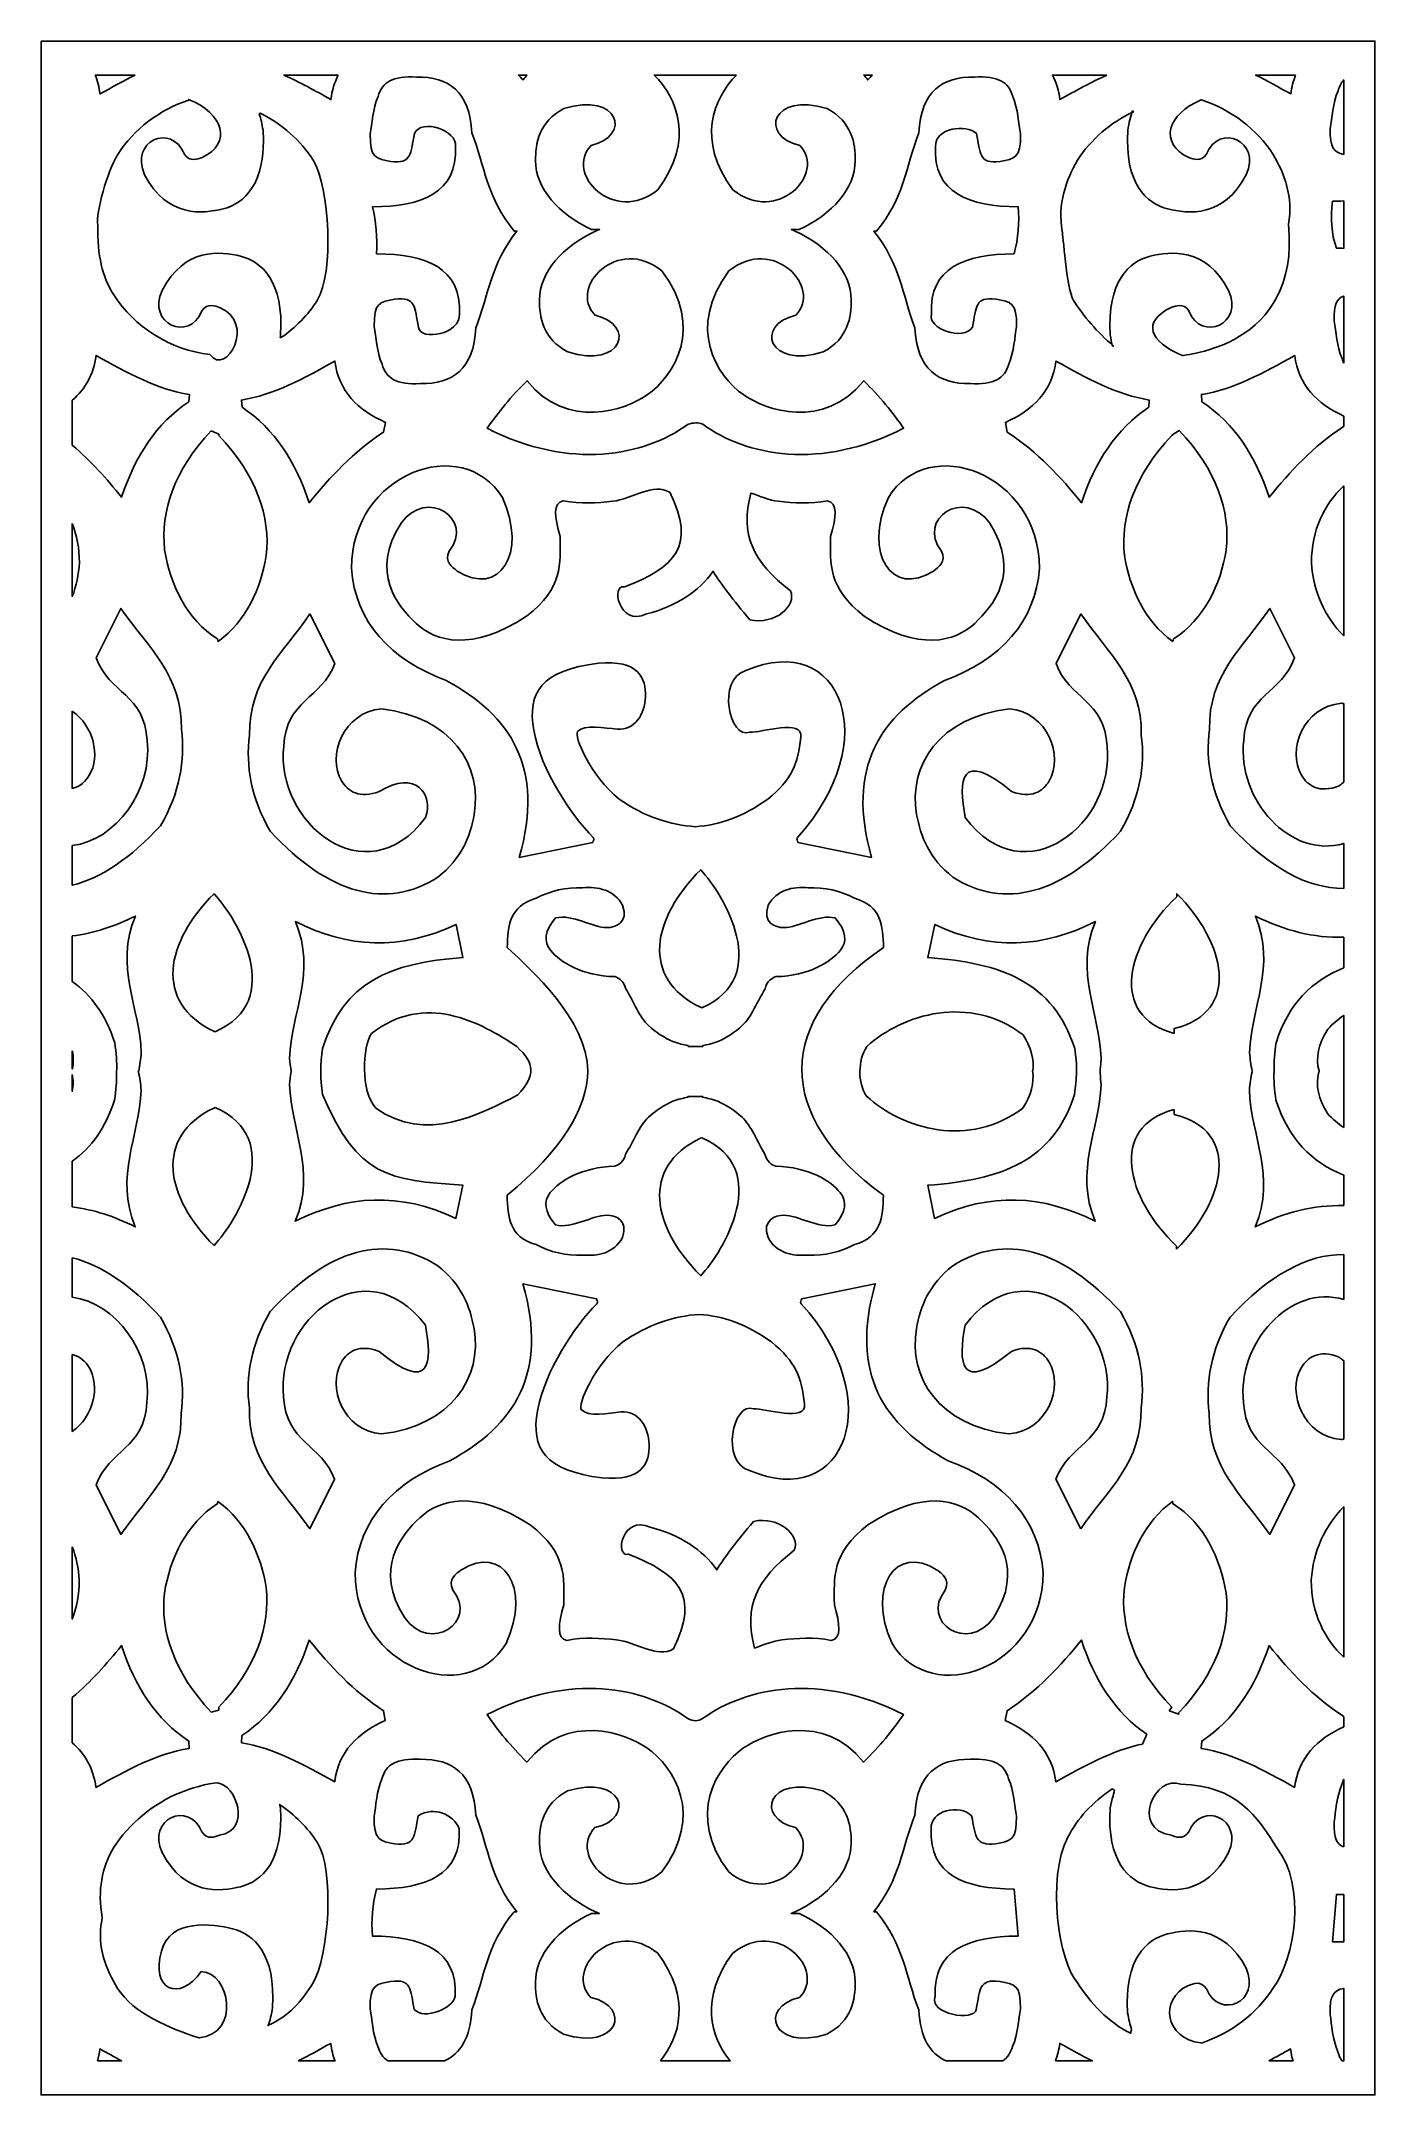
# Model space of a CAD drawing. Header units: centimetres. Extents: x -27 to -19, y -3.3 to 9.
import ezdxf

# ---------------------------------------------------------------- set-up
doc = ezdxf.new("R2010")
doc.units = ezdxf.units.CM
doc.header["$MEASUREMENT"] = 0
doc.layers.add('layer 1', color=7, linetype='Continuous')

msp = doc.modelspace()

# ---------------------------------------------------------------- linework, layer by layer
at = {"layer": 'layer 1', "color": 250}
for points, knots in [([(-26.99914, 9.00077), (-26.99914, 9.00077), (-26.99914, -3.2622), (-26.99914, -3.2622), (-26.99914, -3.2622), (-26.99914, -3.2622), (-19.03837, -3.2622), (-19.03837, -3.2622), (-19.03837, -3.2622), (-19.03837, -3.2622), (-19.03837, 9.00077), (-19.03837, 9.00077), (-19.03837, 9.00077), (-19.03837, 9.00077), (-26.99914, 9.00077), (-26.99914, 9.00077)], [0, 0, 0, 0, 0.2, 0.2, 0.2, 0.2, 0.4, 0.4, 0.4, 0.4, 0.6, 0.6, 0.6, 0.6, 1, 1, 1, 1]), ([(-26.43769, 8.79751), (-26.43769, 8.79751), (-26.67637, 8.79751), (-26.67637, 8.79751), (-26.67637, 8.79751), (-26.66235, 8.76333), (-26.65255, 8.726), (-26.64746, 8.68514), (-26.64746, 8.68514), (-26.5771, 8.72443), (-26.50747, 8.76305), (-26.43769, 8.79751)], [0, 0, 0, 0, 0.25, 0.25, 0.25, 0.25, 0.5, 0.5, 0.5, 0.5, 1, 1, 1, 1]), ([(-25.22512, 8.79751), (-25.22512, 8.79751), (-25.55015, 8.79751), (-25.55015, 8.79751), (-25.55015, 8.79751), (-25.45653, 8.75571), (-25.36371, 8.70433), (-25.26959, 8.65177), (-25.26959, 8.65177), (-25.26279, 8.70634), (-25.24758, 8.75463), (-25.22512, 8.79751)], [0, 0, 0, 0, 0.25, 0.25, 0.25, 0.25, 0.5, 0.5, 0.5, 0.5, 1, 1, 1, 1]), ([(-24.9965, 7.73048), (-24.70236, 7.72944), (-24.48853, 7.64704), (-24.50253, 7.37134), (-24.50253, 7.37134), (-24.49275, 7.25081), (-24.73493, 7.20654), (-24.7472, 7.29288), (-24.7472, 7.29288), (-24.77102, 7.41093), (-24.76116, 7.47665), (-24.88825, 7.45966), (-24.88825, 7.45966), (-24.97458, 7.44405), (-25.01468, 7.44028), (-25.01052, 7.29595), (-25.01052, 7.29595), (-24.99972, 7.23513), (-24.99568, 7.14453), (-24.96374, 7.07203), (-24.96374, 7.07203), (-24.9403, 6.98558), (-24.87588, 6.94838), (-24.73489, 6.95585), (-24.73489, 6.95585), (-24.54369, 6.9528), (-24.41667, 7.04039), (-24.40404, 7.28951), (-24.40404, 7.28951), (-24.32673, 7.48705), (-24.31732, 7.66967), (-24.159, 7.86598), (-24.159, 7.86598), (-24.159, 7.86598), (-24.17469, 7.86598), (-24.17469, 7.86598), (-24.17469, 7.86598), (-24.34086, 8.06608), (-24.34926, 8.25154), (-24.42788, 8.45241), (-24.42788, 8.45241), (-24.44051, 8.70153), (-24.56753, 8.78911), (-24.75873, 8.78607), (-24.75873, 8.78607), (-24.89971, 8.79354), (-24.96414, 8.75634), (-24.98758, 8.66988), (-24.98758, 8.66988), (-25.01951, 8.59739), (-25.02356, 8.50679), (-25.03436, 8.44597), (-25.03436, 8.44597), (-25.03851, 8.30165), (-24.99841, 8.29787), (-24.91208, 8.28225), (-24.91208, 8.28225), (-24.785, 8.26527), (-24.79485, 8.33099), (-24.77103, 8.44904), (-24.77103, 8.44904), (-24.72915, 8.53928), (-24.51315, 8.47059), (-24.52636, 8.37057), (-24.52636, 8.37057), (-24.51236, 8.09488), (-24.7262, 8.01248), (-25.02033, 8.01143), (-25.02033, 8.01143), (-25.00057, 7.92178), (-24.99105, 7.82866), (-24.9965, 7.73048)], [0, 0, 0, 0, 0.05263158, 0.05263158, 0.05263158, 0.05263158, 0.10526316, 0.10526316, 0.10526316, 0.10526316, 0.15789474, 0.15789474, 0.15789474, 0.15789474, 0.21052632, 0.21052632, 0.21052632, 0.21052632, 0.26315789, 0.26315789, 0.26315789, 0.26315789, 0.31578947, 0.31578947, 0.31578947, 0.31578947, 0.36842105, 0.36842105, 0.36842105, 0.36842105, 0.42105263, 0.42105263, 0.42105263, 0.42105263, 0.47368421, 0.47368421, 0.47368421, 0.47368421, 0.52631579, 0.52631579, 0.52631579, 0.52631579, 0.57894737, 0.57894737, 0.57894737, 0.57894737, 0.63157895, 0.63157895, 0.63157895, 0.63157895, 0.68421053, 0.68421053, 0.68421053, 0.68421053, 0.73684211, 0.73684211, 0.73684211, 0.73684211, 0.78947368, 0.78947368, 0.78947368, 0.78947368, 0.84210526, 0.84210526, 0.84210526, 0.84210526, 0.89473684, 0.89473684, 0.89473684, 0.89473684, 1, 1, 1, 1]), ([(-22.84851, 8.79751), (-22.84851, 8.79751), (-23.33928, 8.79751), (-23.33928, 8.79751), (-23.33928, 8.79751), (-23.20096, 8.6599), (-23.09807, 8.40838), (-23.31734, 8.11335), (-23.31734, 8.11335), (-23.5812, 7.89964), (-23.87882, 8.21234), (-23.71656, 8.37802), (-23.71656, 8.37802), (-23.47126, 8.43402), (-23.55083, 8.70006), (-23.87932, 8.59723), (-23.87932, 8.59723), (-24.02864, 8.51912), (-24.0491, 8.38885), (-24.04815, 8.28594), (-24.04815, 8.28594), (-24.04662, 8.12097), (-23.91227, 7.96828), (-23.71388, 7.87627), (-23.71388, 7.87627), (-23.71388, 7.87627), (-23.66619, 7.8763), (-23.66619, 7.8763), (-23.66619, 7.8763), (-23.67426, 7.87285), (-23.68221, 7.86929), (-23.69008, 7.86563), (-23.69008, 7.86563), (-23.69006, 7.86563), (-23.69005, 7.86562), (-23.69003, 7.86561), (-23.69003, 7.86561), (-23.69003, 7.86561), (-23.69013, 7.86561), (-23.69013, 7.86561), (-23.69013, 7.86561), (-23.88848, 7.77359), (-24.02279, 7.62093), (-24.02431, 7.45598), (-24.02431, 7.45598), (-24.02527, 7.35307), (-24.00481, 7.2228), (-23.85548, 7.14469), (-23.85548, 7.14469), (-23.52699, 7.04186), (-23.44742, 7.3079), (-23.69272, 7.3639), (-23.69272, 7.3639), (-23.85499, 7.52957), (-23.55737, 7.84228), (-23.29351, 7.62857), (-23.29351, 7.62857), (-23.0395, 7.28679), (-23.21783, 7.00337), (-23.38273, 6.88781), (-23.38273, 6.88781), (-23.50877, 6.79947), (-23.85842, 6.67264), (-24.0984, 6.97269), (-24.0984, 6.97269), (-24.19528, 6.87814), (-24.27087, 6.78359), (-24.33678, 6.68904), (-24.33678, 6.68904), (-23.84054, 6.43549), (-23.39802, 6.52416), (-23.13745, 6.71281), (-23.13745, 6.71281), (-23.10605, 6.72267), (-23.07754, 6.72426), (-23.05035, 6.71281), (-23.05035, 6.71281), (-22.78977, 6.52416), (-22.34725, 6.43549), (-21.85101, 6.68904), (-21.85101, 6.68904), (-21.91693, 6.78359), (-21.99252, 6.87814), (-22.0894, 6.97269), (-22.0894, 6.97269), (-22.32938, 6.67264), (-22.67903, 6.79947), (-22.80507, 6.88781), (-22.80507, 6.88781), (-22.96997, 7.00337), (-23.1483, 7.28679), (-22.89429, 7.62857), (-22.89429, 7.62857), (-22.63043, 7.84228), (-22.33281, 7.52957), (-22.49507, 7.3639), (-22.49507, 7.3639), (-22.74037, 7.3079), (-22.66081, 7.04186), (-22.33232, 7.14469), (-22.33232, 7.14469), (-22.18299, 7.2228), (-22.16253, 7.35307), (-22.16348, 7.45598), (-22.16348, 7.45598), (-22.16501, 7.62093), (-22.29932, 7.77359), (-22.49767, 7.86561), (-22.49767, 7.86561), (-22.49767, 7.86561), (-22.49777, 7.86561), (-22.49777, 7.86561), (-22.49777, 7.86561), (-22.49774, 7.86562), (-22.49773, 7.86563), (-22.49772, 7.86563), (-22.49772, 7.86563), (-22.50559, 7.86929), (-22.51354, 7.87285), (-22.5216, 7.8763), (-22.5216, 7.8763), (-22.5216, 7.8763), (-22.47392, 7.87627), (-22.47392, 7.87627), (-22.47392, 7.87627), (-22.27553, 7.96828), (-22.14118, 8.12097), (-22.13964, 8.28594), (-22.13964, 8.28594), (-22.1387, 8.38885), (-22.15915, 8.51912), (-22.30848, 8.59723), (-22.30848, 8.59723), (-22.63697, 8.70006), (-22.71654, 8.43402), (-22.47124, 8.37802), (-22.47124, 8.37802), (-22.30898, 8.21234), (-22.60659, 7.89964), (-22.87046, 8.11335), (-22.87046, 8.11335), (-23.08973, 8.40838), (-22.98683, 8.6599), (-22.84851, 8.79751)], [0, 0, 0, 0, 0.02702703, 0.02702703, 0.02702703, 0.02702703, 0.05405405, 0.05405405, 0.05405405, 0.05405405, 0.08108108, 0.08108108, 0.08108108, 0.08108108, 0.10810811, 0.10810811, 0.10810811, 0.10810811, 0.13513514, 0.13513514, 0.13513514, 0.13513514, 0.16216216, 0.16216216, 0.16216216, 0.16216216, 0.18918919, 0.18918919, 0.18918919, 0.18918919, 0.21621622, 0.21621622, 0.21621622, 0.21621622, 0.24324324, 0.24324324, 0.24324324, 0.24324324, 0.27027027, 0.27027027, 0.27027027, 0.27027027, 0.2972973, 0.2972973, 0.2972973, 0.2972973, 0.32432432, 0.32432432, 0.32432432, 0.32432432, 0.35135135, 0.35135135, 0.35135135, 0.35135135, 0.37837838, 0.37837838, 0.37837838, 0.37837838, 0.40540541, 0.40540541, 0.40540541, 0.40540541, 0.43243243, 0.43243243, 0.43243243, 0.43243243, 0.45945946, 0.45945946, 0.45945946, 0.45945946, 0.48648649, 0.48648649, 0.48648649, 0.48648649, 0.51351351, 0.51351351, 0.51351351, 0.51351351, 0.54054054, 0.54054054, 0.54054054, 0.54054054, 0.56756757, 0.56756757, 0.56756757, 0.56756757, 0.59459459, 0.59459459, 0.59459459, 0.59459459, 0.62162162, 0.62162162, 0.62162162, 0.62162162, 0.64864865, 0.64864865, 0.64864865, 0.64864865, 0.67567568, 0.67567568, 0.67567568, 0.67567568, 0.7027027, 0.7027027, 0.7027027, 0.7027027, 0.72972973, 0.72972973, 0.72972973, 0.72972973, 0.75675676, 0.75675676, 0.75675676, 0.75675676, 0.78378378, 0.78378378, 0.78378378, 0.78378378, 0.81081081, 0.81081081, 0.81081081, 0.81081081, 0.83783784, 0.83783784, 0.83783784, 0.83783784, 0.86486486, 0.86486486, 0.86486486, 0.86486486, 0.89189189, 0.89189189, 0.89189189, 0.89189189, 0.91891892, 0.91891892, 0.91891892, 0.91891892, 0.94594595, 0.94594595, 0.94594595, 0.94594595, 1, 1, 1, 1]), ([(-24.09815, 8.79751), (-24.09815, 8.79751), (-24.15059, 8.79751), (-24.15059, 8.79751), (-24.15059, 8.79751), (-24.14134, 8.78809), (-24.1319, 8.77866), (-24.12223, 8.76923), (-24.12223, 8.76923), (-24.11432, 8.77912), (-24.10629, 8.78854), (-24.09815, 8.79751)], [0, 0, 0, 0, 0.25, 0.25, 0.25, 0.25, 0.5, 0.5, 0.5, 0.5, 1, 1, 1, 1]), ([(-22.03721, 8.79751), (-22.03721, 8.79751), (-22.08964, 8.79751), (-22.08964, 8.79751), (-22.08964, 8.79751), (-22.08151, 8.78854), (-22.07347, 8.77912), (-22.06556, 8.76923), (-22.06556, 8.76923), (-22.0559, 8.77866), (-22.04646, 8.78809), (-22.03721, 8.79751)], [0, 0, 0, 0, 0.25, 0.25, 0.25, 0.25, 0.5, 0.5, 0.5, 0.5, 1, 1, 1, 1]), ([(-21.1913, 7.73048), (-21.48543, 7.72944), (-21.69927, 7.64704), (-21.68527, 7.37134), (-21.68527, 7.37134), (-21.71248, 7.28249), (-21.48982, 7.20707), (-21.4406, 7.29288), (-21.4406, 7.29288), (-21.41678, 7.41093), (-21.42664, 7.47665), (-21.29955, 7.45966), (-21.29955, 7.45966), (-21.21322, 7.44405), (-21.17312, 7.44028), (-21.17727, 7.29595), (-21.17727, 7.29595), (-21.18808, 7.23513), (-21.19212, 7.14453), (-21.22406, 7.07203), (-21.22406, 7.07203), (-21.2475, 6.98558), (-21.31192, 6.94838), (-21.45291, 6.95585), (-21.45291, 6.95585), (-21.64411, 6.9528), (-21.77113, 7.04039), (-21.78376, 7.28951), (-21.78376, 7.28951), (-21.86106, 7.48705), (-21.87048, 7.66967), (-22.0288, 7.86598), (-22.0288, 7.86598), (-22.0288, 7.86598), (-22.01311, 7.86598), (-22.01311, 7.86598), (-22.01311, 7.86598), (-21.84693, 8.06608), (-21.83853, 8.25154), (-21.75992, 8.45241), (-21.75992, 8.45241), (-21.74729, 8.70153), (-21.62027, 8.78911), (-21.42907, 8.78607), (-21.42907, 8.78607), (-21.28809, 8.79354), (-21.22366, 8.75634), (-21.20022, 8.66988), (-21.20022, 8.66988), (-21.16829, 8.59739), (-21.16424, 8.50679), (-21.15344, 8.44597), (-21.15344, 8.44597), (-21.14929, 8.30165), (-21.18938, 8.29787), (-21.27572, 8.28225), (-21.27572, 8.28225), (-21.4028, 8.26527), (-21.39295, 8.33099), (-21.41677, 8.44904), (-21.41677, 8.44904), (-21.47628, 8.505), (-21.66366, 8.4863), (-21.66144, 8.37057), (-21.66144, 8.37057), (-21.67544, 8.09488), (-21.4616, 8.01248), (-21.16747, 8.01143), (-21.16747, 8.01143), (-21.15909, 7.91778), (-21.16703, 7.82413), (-21.1913, 7.73048)], [0, 0, 0, 0, 0.05263158, 0.05263158, 0.05263158, 0.05263158, 0.10526316, 0.10526316, 0.10526316, 0.10526316, 0.15789474, 0.15789474, 0.15789474, 0.15789474, 0.21052632, 0.21052632, 0.21052632, 0.21052632, 0.26315789, 0.26315789, 0.26315789, 0.26315789, 0.31578947, 0.31578947, 0.31578947, 0.31578947, 0.36842105, 0.36842105, 0.36842105, 0.36842105, 0.42105263, 0.42105263, 0.42105263, 0.42105263, 0.47368421, 0.47368421, 0.47368421, 0.47368421, 0.52631579, 0.52631579, 0.52631579, 0.52631579, 0.57894737, 0.57894737, 0.57894737, 0.57894737, 0.63157895, 0.63157895, 0.63157895, 0.63157895, 0.68421053, 0.68421053, 0.68421053, 0.68421053, 0.73684211, 0.73684211, 0.73684211, 0.73684211, 0.78947368, 0.78947368, 0.78947368, 0.78947368, 0.84210526, 0.84210526, 0.84210526, 0.84210526, 0.89473684, 0.89473684, 0.89473684, 0.89473684, 1, 1, 1, 1]), ([(-20.63764, 8.79751), (-20.63764, 8.79751), (-20.96267, 8.79751), (-20.96267, 8.79751), (-20.96267, 8.79751), (-20.94021, 8.75463), (-20.92501, 8.70634), (-20.9182, 8.65177), (-20.9182, 8.65177), (-20.82409, 8.70433), (-20.73126, 8.75571), (-20.63764, 8.79751)], [0, 0, 0, 0, 0.25, 0.25, 0.25, 0.25, 0.5, 0.5, 0.5, 0.5, 1, 1, 1, 1]), ([(-19.51142, 8.79751), (-19.51142, 8.79751), (-19.7501, 8.79751), (-19.7501, 8.79751), (-19.7501, 8.79751), (-19.68032, 8.76305), (-19.61069, 8.72443), (-19.54034, 8.68514), (-19.54034, 8.68514), (-19.53525, 8.726), (-19.52544, 8.76333), (-19.51142, 8.79751)], [0, 0, 0, 0, 0.25, 0.25, 0.25, 0.25, 0.5, 0.5, 0.5, 0.5, 1, 1, 1, 1]), ([(-19.22469, 8.32373), (-19.22469, 8.32373), (-19.22469, 8.76844), (-19.22469, 8.76844), (-19.22469, 8.76844), (-19.24033, 8.75115), (-19.25122, 8.72947), (-19.25833, 8.70325), (-19.25833, 8.70325), (-19.29027, 8.63076), (-19.29431, 8.54016), (-19.30511, 8.47934), (-19.30511, 8.47934), (-19.30852, 8.36081), (-19.28207, 8.33707), (-19.22469, 8.32373)], [0, 0, 0, 0, 0.2, 0.2, 0.2, 0.2, 0.4, 0.4, 0.4, 0.4, 0.6, 0.6, 0.6, 0.6, 1, 1, 1, 1]), ([(-26.66052, 7.90251), (-26.66365, 7.7158), (-26.63396, 7.59887), (-26.56582, 7.48476), (-26.56582, 7.48476), (-26.44529, 7.29672), (-26.22779, 7.15564), (-25.99228, 7.12932), (-25.99228, 7.12932), (-25.89327, 6.99199), (-25.71391, 7.32185), (-25.93343, 7.40952), (-25.93343, 7.40952), (-25.96201, 7.41805), (-26.00437, 7.44023), (-26.03937, 7.38924), (-26.03937, 7.38924), (-26.11486, 7.20016), (-26.36952, 7.31231), (-26.27634, 7.51194), (-26.27634, 7.51194), (-26.14256, 7.77067), (-25.92769, 7.74614), (-25.80832, 7.71637), (-25.80832, 7.71637), (-25.68125, 7.68468), (-25.55007, 7.56569), (-25.56984, 7.2464), (-25.56984, 7.2464), (-25.57063, 7.24115), (-25.57146, 7.23603), (-25.57233, 7.23098), (-25.57233, 7.23098), (-25.57233, 7.23098), (-25.56737, 7.23026), (-25.56737, 7.23026), (-25.56737, 7.23026), (-25.48032, 7.29028), (-25.40582, 7.36621), (-25.35123, 7.45139), (-25.35123, 7.45139), (-25.25075, 7.61966), (-25.27471, 8.12249), (-25.37506, 8.29053), (-25.37506, 8.29053), (-25.4496, 8.40682), (-25.56124, 8.50585), (-25.69128, 8.57073), (-25.69128, 8.57073), (-25.69128, 8.57073), (-25.69692, 8.56586), (-25.69692, 8.56586), (-25.69692, 8.56586), (-25.68769, 8.53752), (-25.68017, 8.5054), (-25.67467, 8.46862), (-25.67467, 8.46862), (-25.6549, 8.14932), (-25.78608, 8.03033), (-25.91315, 7.99864), (-25.91315, 7.99864), (-26.03252, 7.96887), (-26.24739, 7.94435), (-26.38117, 8.20307), (-26.38117, 8.20307), (-26.47435, 8.40271), (-26.21969, 8.51486), (-26.1442, 8.32578), (-26.1442, 8.32578), (-26.1092, 8.27479), (-26.06683, 8.29697), (-26.03826, 8.3055), (-26.03826, 8.3055), (-25.85498, 8.391), (-25.91249, 8.57124), (-26.11861, 8.65209), (-26.11861, 8.65209), (-26.11861, 8.65209), (-26.11856, 8.65215), (-26.11856, 8.65215), (-26.11856, 8.65215), (-26.11856, 8.65215), (-26.11249, 8.65023), (-26.11249, 8.65023), (-26.11249, 8.65023), (-26.29032, 8.59338), (-26.44655, 8.47279), (-26.54199, 8.32391), (-26.54199, 8.32391), (-26.60338, 8.22109), (-26.67435, 7.97664), (-26.66052, 7.90251)], [0, 0, 0, 0, 0.04166667, 0.04166667, 0.04166667, 0.04166667, 0.08333333, 0.08333333, 0.08333333, 0.08333333, 0.125, 0.125, 0.125, 0.125, 0.16666667, 0.16666667, 0.16666667, 0.16666667, 0.20833333, 0.20833333, 0.20833333, 0.20833333, 0.25, 0.25, 0.25, 0.25, 0.29166667, 0.29166667, 0.29166667, 0.29166667, 0.33333333, 0.33333333, 0.33333333, 0.33333333, 0.375, 0.375, 0.375, 0.375, 0.41666667, 0.41666667, 0.41666667, 0.41666667, 0.45833333, 0.45833333, 0.45833333, 0.45833333, 0.5, 0.5, 0.5, 0.5, 0.54166667, 0.54166667, 0.54166667, 0.54166667, 0.58333333, 0.58333333, 0.58333333, 0.58333333, 0.625, 0.625, 0.625, 0.625, 0.66666667, 0.66666667, 0.66666667, 0.66666667, 0.70833333, 0.70833333, 0.70833333, 0.70833333, 0.75, 0.75, 0.75, 0.75, 0.79166667, 0.79166667, 0.79166667, 0.79166667, 0.83333333, 0.83333333, 0.83333333, 0.83333333, 0.875, 0.875, 0.875, 0.875, 0.91666667, 0.91666667, 0.91666667, 0.91666667, 1, 1, 1, 1]), ([(-20.48446, 8.58425), (-20.48292, 8.58244), (-20.48138, 8.58063), (-20.47985, 8.57881), (-20.47985, 8.57881), (-20.61701, 8.51423), (-20.73503, 8.41176), (-20.81274, 8.29053), (-20.81274, 8.29053), (-20.88088, 8.17642), (-20.93444, 8.02344), (-20.90437, 7.86408), (-20.90437, 7.86408), (-20.90126, 7.86043), (-20.87971, 7.52363), (-20.83657, 7.45139), (-20.83657, 7.45139), (-20.77797, 7.35997), (-20.69541, 7.26122), (-20.59898, 7.18085), (-20.59898, 7.18085), (-20.59898, 7.18085), (-20.60426, 7.17841), (-20.60426, 7.17841), (-20.60426, 7.17841), (-20.60967, 7.19916), (-20.61426, 7.22173), (-20.61796, 7.2464), (-20.61796, 7.2464), (-20.63773, 7.56569), (-20.50655, 7.68468), (-20.37948, 7.71637), (-20.37948, 7.71637), (-20.26011, 7.74614), (-20.04524, 7.77067), (-19.91146, 7.51194), (-19.91146, 7.51194), (-19.81828, 7.31231), (-20.07294, 7.20016), (-20.14843, 7.38924), (-20.14843, 7.38924), (-20.18343, 7.44023), (-20.22579, 7.41805), (-20.25437, 7.40952), (-20.25437, 7.40952), (-20.43332, 7.32604), (-20.38268, 7.20495), (-20.18835, 7.12253), (-20.18835, 7.12253), (-20.19551, 7.12745), (-19.47913, 7.16413), (-19.55462, 7.90786), (-19.55462, 7.90786), (-19.52455, 8.06721), (-19.57767, 8.20979), (-19.64581, 8.32391), (-19.64581, 8.32391), (-19.74103, 8.47245), (-19.89676, 8.59283), (-20.07409, 8.64984), (-20.07409, 8.64984), (-20.07409, 8.64984), (-20.076, 8.64933), (-20.076, 8.64933), (-20.076, 8.64933), (-20.27653, 8.56721), (-20.33078, 8.39005), (-20.14954, 8.3055), (-20.14954, 8.3055), (-20.12096, 8.29697), (-20.0786, 8.27479), (-20.0436, 8.32578), (-20.0436, 8.32578), (-19.96811, 8.51486), (-19.71345, 8.40271), (-19.80663, 8.20307), (-19.80663, 8.20307), (-19.94041, 7.94435), (-20.15528, 7.96887), (-20.27465, 7.99864), (-20.27465, 7.99864), (-20.40172, 8.03033), (-20.5329, 8.14932), (-20.51313, 8.46862), (-20.51313, 8.46862), (-20.5064, 8.51359), (-20.49666, 8.5516), (-20.48446, 8.58425)], [0, 0, 0, 0, 0.04347826, 0.04347826, 0.04347826, 0.04347826, 0.08695652, 0.08695652, 0.08695652, 0.08695652, 0.13043478, 0.13043478, 0.13043478, 0.13043478, 0.17391304, 0.17391304, 0.17391304, 0.17391304, 0.2173913, 0.2173913, 0.2173913, 0.2173913, 0.26086957, 0.26086957, 0.26086957, 0.26086957, 0.30434783, 0.30434783, 0.30434783, 0.30434783, 0.34782609, 0.34782609, 0.34782609, 0.34782609, 0.39130435, 0.39130435, 0.39130435, 0.39130435, 0.43478261, 0.43478261, 0.43478261, 0.43478261, 0.47826087, 0.47826087, 0.47826087, 0.47826087, 0.52173913, 0.52173913, 0.52173913, 0.52173913, 0.56521739, 0.56521739, 0.56521739, 0.56521739, 0.60869565, 0.60869565, 0.60869565, 0.60869565, 0.65217391, 0.65217391, 0.65217391, 0.65217391, 0.69565217, 0.69565217, 0.69565217, 0.69565217, 0.73913043, 0.73913043, 0.73913043, 0.73913043, 0.7826087, 0.7826087, 0.7826087, 0.7826087, 0.82608696, 0.82608696, 0.82608696, 0.82608696, 0.86956522, 0.86956522, 0.86956522, 0.86956522, 0.91304348, 0.91304348, 0.91304348, 0.91304348, 1, 1, 1, 1]), ([(-19.22469, 7.76309), (-19.22469, 7.76309), (-19.22469, 8.04655), (-19.22469, 8.04655), (-19.22469, 8.04655), (-19.2463, 8.04545), (-19.26845, 8.04489), (-19.29108, 8.0448), (-19.29108, 8.0448), (-19.30173, 7.94486), (-19.30067, 7.84888), (-19.26725, 7.76386), (-19.26725, 7.76386), (-19.25286, 7.76381), (-19.23867, 7.76355), (-19.22469, 7.76309)], [0, 0, 0, 0, 0.2, 0.2, 0.2, 0.2, 0.4, 0.4, 0.4, 0.4, 0.6, 0.6, 0.6, 0.6, 1, 1, 1, 1]), ([(-19.22469, 7.07745), (-19.22469, 7.07745), (-19.22469, 7.47788), (-19.22469, 7.47788), (-19.22469, 7.47788), (-19.26553, 7.46227), (-19.28417, 7.42999), (-19.28128, 7.32933), (-19.28128, 7.32933), (-19.27048, 7.2685), (-19.26643, 7.17791), (-19.23449, 7.10541), (-19.23449, 7.10541), (-19.23179, 7.09544), (-19.22854, 7.08612), (-19.22469, 7.07745)], [0, 0, 0, 0, 0.2, 0.2, 0.2, 0.2, 0.4, 0.4, 0.4, 0.4, 0.6, 0.6, 0.6, 0.6, 1, 1, 1, 1]), ([(-26.81282, 6.85647), (-26.81282, 6.85647), (-26.81282, 6.58738), (-26.81282, 6.58738), (-26.81282, 6.58738), (-26.70088, 6.49255), (-26.60714, 6.38643), (-26.51831, 6.27723), (-26.51831, 6.27723), (-26.43809, 6.52147), (-26.31146, 6.71876), (-26.117, 6.84745), (-26.117, 6.84745), (-26.117, 6.84745), (-26.11395, 6.89076), (-26.11395, 6.89076), (-26.11395, 6.89076), (-26.30536, 6.92092), (-26.48582, 7.01995), (-26.67129, 7.12352), (-26.67129, 7.12352), (-26.68547, 7.00987), (-26.73601, 6.92336), (-26.81282, 6.85647)], [0, 0, 0, 0, 0.14285714, 0.14285714, 0.14285714, 0.14285714, 0.28571429, 0.28571429, 0.28571429, 0.28571429, 0.42857143, 0.42857143, 0.42857143, 0.42857143, 0.57142857, 0.57142857, 0.57142857, 0.57142857, 0.71428571, 0.71428571, 0.71428571, 0.71428571, 1, 1, 1, 1]), ([(-19.22469, 6.70256), (-19.22469, 6.70256), (-19.22469, 6.76205), (-19.22469, 6.76205), (-19.22469, 6.76205), (-19.38459, 6.83578), (-19.49446, 6.94685), (-19.51651, 7.12352), (-19.51651, 7.12352), (-19.70198, 7.01995), (-19.88244, 6.92092), (-20.07385, 6.89076), (-20.07385, 6.89076), (-20.07385, 6.89076), (-20.07079, 6.84745), (-20.07079, 6.84745), (-20.07079, 6.84745), (-19.87634, 6.71876), (-19.74971, 6.52147), (-19.66949, 6.27723), (-19.66949, 6.27723), (-19.54381, 6.43172), (-19.4083, 6.58009), (-19.22535, 6.69895), (-19.22535, 6.69895), (-19.22535, 6.69895), (-19.22469, 6.70256), (-19.22469, 6.70256)], [0, 0, 0, 0, 0.125, 0.125, 0.125, 0.125, 0.25, 0.25, 0.25, 0.25, 0.375, 0.375, 0.375, 0.375, 0.5, 0.5, 0.5, 0.5, 0.625, 0.625, 0.625, 0.625, 0.75, 0.75, 0.75, 0.75, 1, 1, 1, 1]), ([(-25.80004, 6.81408), (-25.60558, 6.68539), (-25.47895, 6.4881), (-25.39874, 6.24385), (-25.39874, 6.24385), (-25.27306, 6.39835), (-25.13755, 6.54672), (-24.9546, 6.66557), (-24.9546, 6.66557), (-24.9546, 6.66557), (-24.94389, 6.72411), (-24.94389, 6.72411), (-24.94389, 6.72411), (-25.10923, 6.7978), (-25.22325, 6.9098), (-25.24576, 7.09015), (-25.24576, 7.09015), (-25.43122, 6.98657), (-25.61168, 6.88755), (-25.8031, 6.85739), (-25.8031, 6.85739), (-25.8031, 6.85739), (-25.80004, 6.81408), (-25.80004, 6.81408)], [0, 0, 0, 0, 0.14285714, 0.14285714, 0.14285714, 0.14285714, 0.28571429, 0.28571429, 0.28571429, 0.28571429, 0.42857143, 0.42857143, 0.42857143, 0.42857143, 0.57142857, 0.57142857, 0.57142857, 0.57142857, 0.71428571, 0.71428571, 0.71428571, 0.71428571, 1, 1, 1, 1]), ([(-20.38775, 6.81408), (-20.58222, 6.68539), (-20.70884, 6.4881), (-20.78906, 6.24385), (-20.78906, 6.24385), (-20.91474, 6.39835), (-21.05025, 6.54672), (-21.2332, 6.66557), (-21.2332, 6.66557), (-21.2332, 6.66557), (-21.24391, 6.72411), (-21.24391, 6.72411), (-21.24391, 6.72411), (-21.07857, 6.7978), (-20.96455, 6.9098), (-20.94204, 7.09015), (-20.94204, 7.09015), (-20.75657, 6.98657), (-20.57612, 6.88755), (-20.3847, 6.85739), (-20.3847, 6.85739), (-20.3847, 6.85739), (-20.38775, 6.81408), (-20.38775, 6.81408)], [0, 0, 0, 0, 0.14285714, 0.14285714, 0.14285714, 0.14285714, 0.28571429, 0.28571429, 0.28571429, 0.28571429, 0.42857143, 0.42857143, 0.42857143, 0.42857143, 0.57142857, 0.57142857, 0.57142857, 0.57142857, 0.71428571, 0.71428571, 0.71428571, 0.71428571, 1, 1, 1, 1]), ([(-25.98342, 6.67377), (-25.98342, 6.67377), (-25.93775, 6.65278), (-25.93775, 6.65278), (-25.93775, 6.65278), (-25.93775, 6.65278), (-25.93798, 6.64499), (-25.93798, 6.64499), (-25.93798, 6.64499), (-25.71493, 6.41164), (-25.62883, 6.16011), (-25.65507, 5.92998), (-25.65507, 5.92998), (-25.68583, 5.73453), (-25.77589, 5.5359), (-25.94245, 5.41648), (-25.94245, 5.41648), (-25.94398, 5.42142), (-25.94551, 5.42635), (-25.94707, 5.43128), (-25.94707, 5.43128), (-26.13132, 5.54789), (-26.22956, 5.7574), (-26.26198, 5.96335), (-26.26198, 5.96335), (-26.28804, 6.19197), (-26.20321, 6.4417), (-25.98342, 6.67377)], [0, 0, 0, 0, 0.125, 0.125, 0.125, 0.125, 0.25, 0.25, 0.25, 0.25, 0.375, 0.375, 0.375, 0.375, 0.5, 0.5, 0.5, 0.5, 0.625, 0.625, 0.625, 0.625, 0.75, 0.75, 0.75, 0.75, 1, 1, 1, 1]), ([(-22.76907, 5.54554), (-22.86991, 5.66425), (-22.94055, 5.75801), (-22.98876, 5.83519), (-22.98876, 5.83519), (-23.07039, 5.71625), (-23.20815, 5.62704), (-23.38581, 5.58034), (-23.38581, 5.58034), (-23.55238, 5.50159), (-23.60086, 5.76431), (-23.51631, 5.74156), (-23.51631, 5.74156), (-23.21658, 5.85932), (-23.08784, 5.98572), (-23.24726, 6.30675), (-23.24726, 6.30675), (-23.34276, 6.36618), (-23.47351, 6.26561), (-23.58742, 6.25335), (-23.58742, 6.25335), (-23.68219, 6.24314), (-23.77861, 6.23565), (-23.88303, 6.25655), (-23.88303, 6.25655), (-23.94513, 6.244), (-23.93477, 6.15999), (-23.90105, 6.04311), (-23.90105, 6.04311), (-23.90001, 5.8795), (-23.88193, 5.73778), (-24.1014, 5.56657), (-24.1014, 5.56657), (-24.42964, 5.35326), (-24.64321, 5.41415), (-24.76076, 5.52371), (-24.76076, 5.52371), (-24.87119, 5.62664), (-25.03891, 5.8295), (-24.85048, 6.12166), (-24.85048, 6.12166), (-24.69848, 6.33692), (-24.41091, 6.14677), (-24.56328, 5.95583), (-24.56328, 5.95583), (-24.59473, 5.8895), (-24.54313, 5.86001), (-24.51518, 5.83623), (-24.51518, 5.83623), (-24.26467, 5.67799), (-24.09409, 5.94019), (-24.24545, 6.27521), (-24.24545, 6.27521), (-24.48254, 6.66209), (-25.14483, 6.42062), (-25.14689, 5.85317), (-25.14689, 5.85317), (-25.12679, 5.5364), (-24.91249, 5.30373), (-24.58111, 5.18386), (-24.58111, 5.18386), (-24.19581, 4.97385), (-23.9917, 4.66313), (-24.14551, 4.12664), (-24.14551, 4.12664), (-24.14551, 4.12664), (-23.70617, 4.21617), (-23.70617, 4.21617), (-23.70617, 4.21617), (-23.70424, 4.2268), (-23.69321, 4.23544), (-23.70399, 4.24626), (-23.70399, 4.24626), (-23.83845, 4.38125), (-24.01509, 4.64762), (-24.05835, 4.8856), (-24.05835, 4.8856), (-24.09899, 5.10916), (-24.0131, 5.24497), (-23.67278, 5.28599), (-23.67278, 5.28599), (-23.43366, 5.30805), (-23.38806, 5.1966), (-23.39185, 5.08597), (-23.39185, 5.08597), (-23.39542, 4.98189), (-23.45739, 4.88213), (-23.55998, 4.89268), (-23.55998, 4.89268), (-23.63602, 4.89751), (-23.75509, 4.92543), (-23.79755, 4.87839), (-23.79755, 4.87839), (-23.82066, 4.85278), (-23.72184, 4.61578), (-23.54856, 4.47462), (-23.54856, 4.47462), (-23.40063, 4.36936), (-23.23898, 4.31922), (-23.0939, 4.31001), (-23.0939, 4.31001), (-22.94882, 4.31922), (-22.80922, 4.36936), (-22.66129, 4.47462), (-22.66129, 4.47462), (-22.51467, 4.59406), (-22.48437, 4.68539), (-22.46416, 4.84442), (-22.46416, 4.84442), (-22.44986, 4.95689), (-22.70174, 4.87), (-22.76846, 4.87394), (-22.76846, 4.87394), (-22.89308, 4.82769), (-22.96748, 5.19073), (-22.79323, 5.24277), (-22.79323, 5.24277), (-22.21725, 5.48471), (-21.96713, 4.82039), (-22.4838, 4.24626), (-22.4838, 4.24626), (-22.49459, 4.23544), (-22.48356, 4.2268), (-22.48163, 4.21617), (-22.48163, 4.21617), (-22.48163, 4.21617), (-22.04229, 4.12664), (-22.04229, 4.12664), (-22.04229, 4.12664), (-22.1961, 4.66313), (-21.99199, 4.97385), (-21.60669, 5.18386), (-21.60669, 5.18386), (-21.27531, 5.30373), (-21.06101, 5.5364), (-21.0409, 5.85317), (-21.0409, 5.85317), (-21.04297, 6.42062), (-21.70526, 6.66209), (-21.94235, 6.27521), (-21.94235, 6.27521), (-22.09371, 5.94019), (-21.92313, 5.67799), (-21.67261, 5.83623), (-21.67261, 5.83623), (-21.64467, 5.86001), (-21.59306, 5.8895), (-21.62451, 5.95583), (-21.62451, 5.95583), (-21.77689, 6.14677), (-21.48931, 6.33692), (-21.33732, 6.12166), (-21.33732, 6.12166), (-21.14889, 5.8295), (-21.31661, 5.62664), (-21.42704, 5.52371), (-21.42704, 5.52371), (-21.54459, 5.41415), (-21.75816, 5.35326), (-22.0864, 5.56657), (-22.0864, 5.56657), (-22.30586, 5.73778), (-22.28779, 5.8795), (-22.28675, 6.04311), (-22.28675, 6.04311), (-22.25302, 6.15999), (-22.24267, 6.244), (-22.30477, 6.25655), (-22.30477, 6.25655), (-22.40919, 6.23565), (-22.50561, 6.24314), (-22.60038, 6.25335), (-22.60038, 6.25335), (-22.6525, 6.25896), (-22.70815, 6.28305), (-22.76233, 6.30185), (-22.76233, 6.30185), (-22.8306, 6.05499), (-22.74909, 5.8908), (-22.52718, 5.71831), (-22.52718, 5.71831), (-22.48531, 5.63002), (-22.61902, 5.51272), (-22.76907, 5.54554)], [0, 0, 0, 0, 0.0212766, 0.0212766, 0.0212766, 0.0212766, 0.04255319, 0.04255319, 0.04255319, 0.04255319, 0.06382979, 0.06382979, 0.06382979, 0.06382979, 0.08510638, 0.08510638, 0.08510638, 0.08510638, 0.10638298, 0.10638298, 0.10638298, 0.10638298, 0.12765957, 0.12765957, 0.12765957, 0.12765957, 0.14893617, 0.14893617, 0.14893617, 0.14893617, 0.17021277, 0.17021277, 0.17021277, 0.17021277, 0.19148936, 0.19148936, 0.19148936, 0.19148936, 0.21276596, 0.21276596, 0.21276596, 0.21276596, 0.23404255, 0.23404255, 0.23404255, 0.23404255, 0.25531915, 0.25531915, 0.25531915, 0.25531915, 0.27659574, 0.27659574, 0.27659574, 0.27659574, 0.29787234, 0.29787234, 0.29787234, 0.29787234, 0.31914894, 0.31914894, 0.31914894, 0.31914894, 0.34042553, 0.34042553, 0.34042553, 0.34042553, 0.36170213, 0.36170213, 0.36170213, 0.36170213, 0.38297872, 0.38297872, 0.38297872, 0.38297872, 0.40425532, 0.40425532, 0.40425532, 0.40425532, 0.42553191, 0.42553191, 0.42553191, 0.42553191, 0.44680851, 0.44680851, 0.44680851, 0.44680851, 0.46808511, 0.46808511, 0.46808511, 0.46808511, 0.4893617, 0.4893617, 0.4893617, 0.4893617, 0.5106383, 0.5106383, 0.5106383, 0.5106383, 0.53191489, 0.53191489, 0.53191489, 0.53191489, 0.55319149, 0.55319149, 0.55319149, 0.55319149, 0.57446809, 0.57446809, 0.57446809, 0.57446809, 0.59574468, 0.59574468, 0.59574468, 0.59574468, 0.61702128, 0.61702128, 0.61702128, 0.61702128, 0.63829787, 0.63829787, 0.63829787, 0.63829787, 0.65957447, 0.65957447, 0.65957447, 0.65957447, 0.68085106, 0.68085106, 0.68085106, 0.68085106, 0.70212766, 0.70212766, 0.70212766, 0.70212766, 0.72340426, 0.72340426, 0.72340426, 0.72340426, 0.74468085, 0.74468085, 0.74468085, 0.74468085, 0.76595745, 0.76595745, 0.76595745, 0.76595745, 0.78723404, 0.78723404, 0.78723404, 0.78723404, 0.80851064, 0.80851064, 0.80851064, 0.80851064, 0.82978723, 0.82978723, 0.82978723, 0.82978723, 0.85106383, 0.85106383, 0.85106383, 0.85106383, 0.87234043, 0.87234043, 0.87234043, 0.87234043, 0.89361702, 0.89361702, 0.89361702, 0.89361702, 0.91489362, 0.91489362, 0.91489362, 0.91489362, 0.93617021, 0.93617021, 0.93617021, 0.93617021, 0.95744681, 0.95744681, 0.95744681, 0.95744681, 1, 1, 1, 1]), ([(-20.24989, 6.64789), (-20.24989, 6.64789), (-20.20668, 6.6762), (-20.20668, 6.6762), (-20.20668, 6.6762), (-19.98517, 6.44346), (-19.89967, 6.19277), (-19.92581, 5.96335), (-19.92581, 5.96335), (-19.95824, 5.7574), (-20.05648, 5.54789), (-20.24072, 5.43128), (-20.24072, 5.43128), (-20.24229, 5.42635), (-20.24382, 5.42142), (-20.24535, 5.41648), (-20.24535, 5.41648), (-20.41191, 5.5359), (-20.50197, 5.73453), (-20.53273, 5.92998), (-20.53273, 5.92998), (-20.55897, 6.16011), (-20.47287, 6.41164), (-20.24982, 6.64499), (-20.24982, 6.64499), (-20.24982, 6.64499), (-20.24989, 6.64789), (-20.24989, 6.64789)], [0, 0, 0, 0, 0.125, 0.125, 0.125, 0.125, 0.25, 0.25, 0.25, 0.25, 0.375, 0.375, 0.375, 0.375, 0.5, 0.5, 0.5, 0.5, 0.625, 0.625, 0.625, 0.625, 0.75, 0.75, 0.75, 0.75, 1, 1, 1, 1]), ([(-19.22469, 5.44875), (-19.22469, 5.44875), (-19.22469, 6.34463), (-19.22469, 6.34463), (-19.22469, 6.34463), (-19.33779, 6.23888), (-19.41693, 6.08209), (-19.41764, 5.88654), (-19.41764, 5.88654), (-19.4067, 5.71416), (-19.33822, 5.56669), (-19.22469, 5.44875)], [0, 0, 0, 0, 0.25, 0.25, 0.25, 0.25, 0.5, 0.5, 0.5, 0.5, 1, 1, 1, 1]), ([(-26.81282, 6.12081), (-26.81282, 6.12081), (-26.81282, 5.68459), (-26.81282, 5.68459), (-26.81282, 5.68459), (-26.78924, 5.74737), (-26.77471, 5.8148), (-26.77015, 5.88654), (-26.77015, 5.88654), (-26.77046, 5.97248), (-26.78598, 6.05089), (-26.81282, 6.12081)], [0, 0, 0, 0, 0.25, 0.25, 0.25, 0.25, 0.5, 0.5, 0.5, 0.5, 1, 1, 1, 1]), ([(-26.81282, 4.1973), (-26.81282, 4.1973), (-26.81282, 3.96066), (-26.81282, 3.96066), (-26.81282, 3.96066), (-26.64125, 4.00419), (-26.46415, 4.12282), (-26.28594, 4.31576), (-26.28594, 4.31576), (-26.17224, 4.51297), (-26.13759, 4.70412), (-26.16184, 4.89075), (-26.16184, 4.89075), (-26.15691, 5.21638), (-26.3578, 5.37529), (-26.52253, 5.61356), (-26.52253, 5.61356), (-26.52253, 5.61356), (-26.67048, 5.3174), (-26.67048, 5.3174), (-26.67048, 5.3174), (-26.59209, 5.10537), (-26.38045, 5.10076), (-26.36631, 4.82522), (-26.36631, 4.82522), (-26.33277, 4.52461), (-26.5547, 4.22879), (-26.81282, 4.1973)], [0, 0, 0, 0, 0.125, 0.125, 0.125, 0.125, 0.25, 0.25, 0.25, 0.25, 0.375, 0.375, 0.375, 0.375, 0.5, 0.5, 0.5, 0.5, 0.625, 0.625, 0.625, 0.625, 0.75, 0.75, 0.75, 0.75, 1, 1, 1, 1]), ([(-25.39452, 5.58019), (-25.39452, 5.58019), (-25.24657, 5.28403), (-25.24657, 5.28403), (-25.24657, 5.28403), (-25.32495, 5.072), (-25.5366, 5.06738), (-25.55073, 4.79185), (-25.55073, 4.79185), (-25.60167, 4.33535), (-25.06351, 3.88976), (-24.70403, 4.36434), (-24.70403, 4.36434), (-24.65884, 4.50376), (-24.75954, 4.6539), (-24.98047, 4.5209), (-24.98047, 4.5209), (-25.09831, 4.47376), (-25.16852, 4.52169), (-25.2057, 4.58381), (-25.2057, 4.58381), (-25.29353, 4.73056), (-25.19609, 4.99436), (-24.96786, 5.01345), (-24.96786, 5.01345), (-24.5489, 4.96573), (-24.36334, 4.67494), (-24.4143, 4.38381), (-24.4143, 4.38381), (-24.43746, 4.25148), (-24.49133, 4.11719), (-24.63067, 4.00939), (-24.63067, 4.00939), (-24.93779, 3.81172), (-25.28232, 3.90478), (-25.63111, 4.2824), (-25.63111, 4.2824), (-25.74481, 4.4796), (-25.77945, 4.67075), (-25.7552, 4.85737), (-25.7552, 4.85737), (-25.76013, 5.18301), (-25.55924, 5.34191), (-25.39452, 5.58019)], [0, 0, 0, 0, 0.08333333, 0.08333333, 0.08333333, 0.08333333, 0.16666667, 0.16666667, 0.16666667, 0.16666667, 0.25, 0.25, 0.25, 0.25, 0.33333333, 0.33333333, 0.33333333, 0.33333333, 0.41666667, 0.41666667, 0.41666667, 0.41666667, 0.5, 0.5, 0.5, 0.5, 0.58333333, 0.58333333, 0.58333333, 0.58333333, 0.66666667, 0.66666667, 0.66666667, 0.66666667, 0.75, 0.75, 0.75, 0.75, 0.83333333, 0.83333333, 0.83333333, 0.83333333, 1, 1, 1, 1]), ([(-20.79328, 5.58019), (-20.79328, 5.58019), (-20.94123, 5.28403), (-20.94123, 5.28403), (-20.94123, 5.28403), (-20.86284, 5.072), (-20.6512, 5.06738), (-20.63706, 4.79185), (-20.63706, 4.79185), (-20.58613, 4.33535), (-21.12428, 3.88976), (-21.48377, 4.36434), (-21.48377, 4.36434), (-21.52455, 4.58885), (-21.51644, 4.77481), (-21.20733, 4.5209), (-21.20733, 4.5209), (-21.08949, 4.47376), (-21.01927, 4.52169), (-20.9821, 4.58381), (-20.9821, 4.58381), (-20.89427, 4.73056), (-20.99171, 4.99436), (-21.21994, 5.01345), (-21.21994, 5.01345), (-21.6389, 4.96573), (-21.82445, 4.67494), (-21.7735, 4.38381), (-21.7735, 4.38381), (-21.75034, 4.25148), (-21.69647, 4.11719), (-21.55713, 4.00939), (-21.55713, 4.00939), (-21.25001, 3.81172), (-20.90548, 3.90478), (-20.55669, 4.2824), (-20.55669, 4.2824), (-20.44299, 4.4796), (-20.40835, 4.67075), (-20.43259, 4.85737), (-20.43259, 4.85737), (-20.42767, 5.18301), (-20.62855, 5.34191), (-20.79328, 5.58019)], [0, 0, 0, 0, 0.08333333, 0.08333333, 0.08333333, 0.08333333, 0.16666667, 0.16666667, 0.16666667, 0.16666667, 0.25, 0.25, 0.25, 0.25, 0.33333333, 0.33333333, 0.33333333, 0.33333333, 0.41666667, 0.41666667, 0.41666667, 0.41666667, 0.5, 0.5, 0.5, 0.5, 0.58333333, 0.58333333, 0.58333333, 0.58333333, 0.66666667, 0.66666667, 0.66666667, 0.66666667, 0.75, 0.75, 0.75, 0.75, 0.83333333, 0.83333333, 0.83333333, 0.83333333, 1, 1, 1, 1]), ([(-19.22469, 3.9418), (-19.22469, 3.9418), (-19.22469, 4.20998), (-19.22469, 4.20998), (-19.22469, 4.20998), (-19.53905, 4.11599), (-19.86143, 4.46721), (-19.82149, 4.82522), (-19.82149, 4.82522), (-19.80735, 5.10076), (-19.5957, 5.10537), (-19.51732, 5.3174), (-19.51732, 5.3174), (-19.51732, 5.3174), (-19.66527, 5.61356), (-19.66527, 5.61356), (-19.66527, 5.61356), (-19.82999, 5.37529), (-20.03089, 5.21638), (-20.02596, 4.89075), (-20.02596, 4.89075), (-20.0502, 4.70412), (-20.01556, 4.51297), (-19.90186, 4.31576), (-19.90186, 4.31576), (-19.67107, 4.0659), (-19.44215, 3.94069), (-19.22469, 3.9418)], [0, 0, 0, 0, 0.125, 0.125, 0.125, 0.125, 0.25, 0.25, 0.25, 0.25, 0.375, 0.375, 0.375, 0.375, 0.5, 0.5, 0.5, 0.5, 0.625, 0.625, 0.625, 0.625, 0.75, 0.75, 0.75, 0.75, 1, 1, 1, 1]), ([(-19.22469, 4.57556), (-19.22469, 4.57556), (-19.22469, 5.04511), (-19.22469, 5.04511), (-19.22469, 5.04511), (-19.2293, 5.04571), (-19.23393, 5.04629), (-19.23861, 5.04682), (-19.23861, 5.04682), (-19.46684, 5.02773), (-19.56428, 4.76394), (-19.47645, 4.61719), (-19.47645, 4.61719), (-19.43928, 4.55507), (-19.36906, 4.50714), (-19.25122, 4.55428), (-19.25122, 4.55428), (-19.24211, 4.56176), (-19.23328, 4.56884), (-19.22469, 4.57556)], [0, 0, 0, 0, 0.16666667, 0.16666667, 0.16666667, 0.16666667, 0.33333333, 0.33333333, 0.33333333, 0.33333333, 0.5, 0.5, 0.5, 0.5, 0.66666667, 0.66666667, 0.66666667, 0.66666667, 1, 1, 1, 1]), ([(-26.81282, 4.99893), (-26.81282, 4.99893), (-26.81282, 4.53907), (-26.81282, 4.53907), (-26.81282, 4.53907), (-26.76586, 4.54964), (-26.733, 4.58101), (-26.71134, 4.61719), (-26.71134, 4.61719), (-26.64378, 4.73009), (-26.68589, 4.91221), (-26.81282, 4.99893)], [0, 0, 0, 0, 0.25, 0.25, 0.25, 0.25, 0.5, 0.5, 0.5, 0.5, 1, 1, 1, 1]), ([(-23.05554, 3.22864), (-22.62851, 3.41586), (-22.92614, 3.90606), (-23.06209, 4.05278), (-23.06209, 4.05278), (-23.3511, 3.76569), (-23.42463, 3.40622), (-23.06403, 3.23165), (-23.06403, 3.23165), (-23.06403, 3.23165), (-23.05554, 3.22864), (-23.05554, 3.22864)], [0, 0, 0, 0, 0.25, 0.25, 0.25, 0.25, 0.5, 0.5, 0.5, 0.5, 1, 1, 1, 1]), ([(-21.97113, 3.58803), (-21.97459, 3.71962), (-21.98339, 3.83712), (-22.14397, 3.88249), (-22.14397, 3.88249), (-22.22601, 3.92751), (-22.32619, 3.95037), (-22.42021, 3.94534), (-22.42021, 3.94534), (-22.51423, 3.95251), (-22.60789, 3.93439), (-22.65953, 3.84073), (-22.65953, 3.84073), (-22.69746, 3.73384), (-22.61518, 3.70819), (-22.56523, 3.70766), (-22.56523, 3.70766), (-22.48198, 3.70677), (-22.3596, 3.78952), (-22.25953, 3.76553), (-22.25953, 3.76553), (-22.19199, 3.68691), (-22.18734, 3.624), (-22.22864, 3.57255), (-22.22864, 3.57255), (-22.28523, 3.50204), (-22.41741, 3.41974), (-22.61371, 3.41475), (-22.61371, 3.41475), (-22.63871, 3.40528), (-22.66692, 3.38792), (-22.67824, 3.34296), (-22.67824, 3.34296), (-22.72194, 3.27158), (-22.76061, 3.17122), (-22.81395, 3.12267), (-22.81395, 3.12267), (-22.85898, 3.08168), (-22.90765, 3.04971), (-22.95996, 3.02673), (-22.95996, 3.02673), (-22.99347, 3.01505), (-23.02287, 3.00742), (-23.05035, 3.00293), (-23.05035, 3.00293), (-23.05035, 3.00293), (-23.05035, 2.99836), (-23.05035, 2.99836), (-23.05035, 2.99836), (-23.06489, 2.99759), (-23.07928, 2.9975), (-23.0939, 2.99825), (-23.0939, 2.99825), (-23.10852, 2.9975), (-23.12291, 2.99759), (-23.13745, 2.99836), (-23.13745, 2.99836), (-23.13745, 2.99836), (-23.13745, 3.00293), (-23.13745, 3.00293), (-23.13745, 3.00293), (-23.16493, 3.00742), (-23.19433, 3.01505), (-23.22784, 3.02673), (-23.22784, 3.02673), (-23.28015, 3.04971), (-23.32882, 3.08168), (-23.37385, 3.12267), (-23.37385, 3.12267), (-23.42719, 3.17122), (-23.46586, 3.27158), (-23.50956, 3.34296), (-23.50956, 3.34296), (-23.52088, 3.38792), (-23.54909, 3.40528), (-23.57409, 3.41475), (-23.57409, 3.41475), (-23.77039, 3.41974), (-23.90257, 3.50204), (-23.95916, 3.57255), (-23.95916, 3.57255), (-24.00046, 3.624), (-23.99581, 3.68691), (-23.92827, 3.76553), (-23.92827, 3.76553), (-23.8282, 3.78952), (-23.70581, 3.70677), (-23.62257, 3.70766), (-23.62257, 3.70766), (-23.57262, 3.70819), (-23.49034, 3.73384), (-23.52827, 3.84073), (-23.52827, 3.84073), (-23.5799, 3.93439), (-23.67357, 3.95251), (-23.76759, 3.94534), (-23.76759, 3.94534), (-23.86161, 3.95037), (-23.96178, 3.92751), (-24.04383, 3.88249), (-24.04383, 3.88249), (-24.20441, 3.83712), (-24.21321, 3.71962), (-24.21667, 3.58803), (-24.21667, 3.58803), (-24.07219, 3.45622), (-23.73973, 3.15529), (-23.73659, 2.85147), (-23.73659, 2.85147), (-23.7369, 2.63207), (-23.8922, 2.37601), (-24.21756, 2.1095), (-24.21756, 2.1095), (-24.2141, 1.9779), (-24.2053, 1.8604), (-24.04472, 1.81503), (-24.04472, 1.81503), (-23.96268, 1.77002), (-23.8625, 1.74715), (-23.76848, 1.75219), (-23.76848, 1.75219), (-23.67446, 1.74501), (-23.5808, 1.76313), (-23.52916, 1.8568), (-23.52916, 1.8568), (-23.49123, 1.96368), (-23.57351, 1.98933), (-23.62346, 1.98986), (-23.62346, 1.98986), (-23.7067, 1.99076), (-23.8291, 1.908), (-23.92916, 1.932), (-23.92916, 1.932), (-23.9967, 2.01061), (-24.00135, 2.07353), (-23.96006, 2.12497), (-23.96006, 2.12497), (-23.90346, 2.19548), (-23.77128, 2.27778), (-23.57497, 2.28277), (-23.57497, 2.28277), (-23.54998, 2.29224), (-23.52177, 2.3096), (-23.51045, 2.35456), (-23.51045, 2.35456), (-23.46675, 2.42595), (-23.42808, 2.5263), (-23.37474, 2.57486), (-23.37474, 2.57486), (-23.32971, 2.61584), (-23.28105, 2.64782), (-23.22873, 2.67079), (-23.22873, 2.67079), (-23.19522, 2.68247), (-23.16582, 2.6901), (-23.13834, 2.69459), (-23.13834, 2.69459), (-23.13834, 2.69459), (-23.13834, 2.69916), (-23.13834, 2.69916), (-23.13834, 2.69916), (-23.1238, 2.69993), (-23.10941, 2.70002), (-23.09479, 2.69927), (-23.09479, 2.69927), (-23.08017, 2.70002), (-23.06578, 2.69993), (-23.05124, 2.69916), (-23.05124, 2.69916), (-23.05124, 2.69916), (-23.05124, 2.69459), (-23.05124, 2.69459), (-23.05124, 2.69459), (-23.02376, 2.6901), (-22.99436, 2.68247), (-22.96085, 2.67079), (-22.96085, 2.67079), (-22.90854, 2.64782), (-22.85987, 2.61584), (-22.81484, 2.57486), (-22.81484, 2.57486), (-22.76151, 2.5263), (-22.72283, 2.42595), (-22.67914, 2.35456), (-22.67914, 2.35456), (-22.66781, 2.3096), (-22.6396, 2.29224), (-22.61461, 2.28277), (-22.61461, 2.28277), (-22.4183, 2.27778), (-22.28612, 2.19548), (-22.22953, 2.12497), (-22.22953, 2.12497), (-22.18823, 2.07353), (-22.19288, 2.01061), (-22.26042, 1.932), (-22.26042, 1.932), (-22.36049, 1.908), (-22.48288, 1.99076), (-22.56612, 1.98986), (-22.56612, 1.98986), (-22.61607, 1.98933), (-22.69835, 1.96368), (-22.66042, 1.8568), (-22.66042, 1.8568), (-22.60879, 1.76313), (-22.51512, 1.74501), (-22.4211, 1.75219), (-22.4211, 1.75219), (-22.32708, 1.74715), (-22.22691, 1.77002), (-22.14486, 1.81503), (-22.14486, 1.81503), (-21.98428, 1.8604), (-21.97548, 1.9779), (-21.97202, 2.1095), (-21.97202, 2.1095), (-22.62593, 2.58367), (-22.6146, 3.1549), (-21.97113, 3.58803)], [0, 0, 0, 0, 0.01785714, 0.01785714, 0.01785714, 0.01785714, 0.03571429, 0.03571429, 0.03571429, 0.03571429, 0.05357143, 0.05357143, 0.05357143, 0.05357143, 0.07142857, 0.07142857, 0.07142857, 0.07142857, 0.08928571, 0.08928571, 0.08928571, 0.08928571, 0.10714286, 0.10714286, 0.10714286, 0.10714286, 0.125, 0.125, 0.125, 0.125, 0.14285714, 0.14285714, 0.14285714, 0.14285714, 0.16071429, 0.16071429, 0.16071429, 0.16071429, 0.17857143, 0.17857143, 0.17857143, 0.17857143, 0.19642857, 0.19642857, 0.19642857, 0.19642857, 0.21428571, 0.21428571, 0.21428571, 0.21428571, 0.23214286, 0.23214286, 0.23214286, 0.23214286, 0.25, 0.25, 0.25, 0.25, 0.26785714, 0.26785714, 0.26785714, 0.26785714, 0.28571429, 0.28571429, 0.28571429, 0.28571429, 0.30357143, 0.30357143, 0.30357143, 0.30357143, 0.32142857, 0.32142857, 0.32142857, 0.32142857, 0.33928571, 0.33928571, 0.33928571, 0.33928571, 0.35714286, 0.35714286, 0.35714286, 0.35714286, 0.375, 0.375, 0.375, 0.375, 0.39285714, 0.39285714, 0.39285714, 0.39285714, 0.41071429, 0.41071429, 0.41071429, 0.41071429, 0.42857143, 0.42857143, 0.42857143, 0.42857143, 0.44642857, 0.44642857, 0.44642857, 0.44642857, 0.46428571, 0.46428571, 0.46428571, 0.46428571, 0.48214286, 0.48214286, 0.48214286, 0.48214286, 0.5, 0.5, 0.5, 0.5, 0.51785714, 0.51785714, 0.51785714, 0.51785714, 0.53571429, 0.53571429, 0.53571429, 0.53571429, 0.55357143, 0.55357143, 0.55357143, 0.55357143, 0.57142857, 0.57142857, 0.57142857, 0.57142857, 0.58928571, 0.58928571, 0.58928571, 0.58928571, 0.60714286, 0.60714286, 0.60714286, 0.60714286, 0.625, 0.625, 0.625, 0.625, 0.64285714, 0.64285714, 0.64285714, 0.64285714, 0.66071429, 0.66071429, 0.66071429, 0.66071429, 0.67857143, 0.67857143, 0.67857143, 0.67857143, 0.69642857, 0.69642857, 0.69642857, 0.69642857, 0.71428571, 0.71428571, 0.71428571, 0.71428571, 0.73214286, 0.73214286, 0.73214286, 0.73214286, 0.75, 0.75, 0.75, 0.75, 0.76785714, 0.76785714, 0.76785714, 0.76785714, 0.78571429, 0.78571429, 0.78571429, 0.78571429, 0.80357143, 0.80357143, 0.80357143, 0.80357143, 0.82142857, 0.82142857, 0.82142857, 0.82142857, 0.83928571, 0.83928571, 0.83928571, 0.83928571, 0.85714286, 0.85714286, 0.85714286, 0.85714286, 0.875, 0.875, 0.875, 0.875, 0.89285714, 0.89285714, 0.89285714, 0.89285714, 0.91071429, 0.91071429, 0.91071429, 0.91071429, 0.92857143, 0.92857143, 0.92857143, 0.92857143, 0.94642857, 0.94642857, 0.94642857, 0.94642857, 0.96428571, 0.96428571, 0.96428571, 0.96428571, 1, 1, 1, 1]), ([(-25.9601, 3.08574), (-25.53306, 3.27297), (-25.8307, 3.76317), (-25.96665, 3.90988), (-25.96665, 3.90988), (-26.25566, 3.6228), (-26.32919, 3.26332), (-25.96858, 3.08876), (-25.96858, 3.08876), (-25.96858, 3.08876), (-25.9601, 3.08574), (-25.9601, 3.08574)], [0, 0, 0, 0, 0.25, 0.25, 0.25, 0.25, 0.5, 0.5, 0.5, 0.5, 1, 1, 1, 1]), ([(-20.23572, 3.07556), (-20.63236, 3.18223), (-20.51937, 3.60782), (-20.22146, 3.89205), (-20.22146, 3.89205), (-20.22146, 3.89205), (-20.22115, 3.90988), (-20.22115, 3.90988), (-20.22115, 3.90988), (-19.93214, 3.6228), (-19.83106, 3.20456), (-20.23575, 3.10554), (-20.23575, 3.10554), (-20.23575, 3.10554), (-20.23572, 3.07556), (-20.23572, 3.07556)], [0, 0, 0, 0, 0.2, 0.2, 0.2, 0.2, 0.4, 0.4, 0.4, 0.4, 0.6, 0.6, 0.6, 0.6, 1, 1, 1, 1]), ([(-26.81282, 3.65746), (-26.81282, 3.65746), (-26.81282, 3.38546), (-26.81282, 3.38546), (-26.81282, 3.38546), (-26.69887, 3.30389), (-26.61333, 3.18714), (-26.55955, 3.01995), (-26.55955, 3.01995), (-26.55016, 2.95938), (-26.54624, 2.90137), (-26.54813, 2.84606), (-26.54813, 2.84606), (-26.54813, 2.84606), (-26.54885, 2.84606), (-26.54885, 2.84606), (-26.54885, 2.84606), (-26.54739, 2.79238), (-26.55136, 2.73617), (-26.56044, 2.67757), (-26.56044, 2.67757), (-26.61408, 2.51081), (-26.69931, 2.39423), (-26.81282, 2.31268), (-26.81282, 2.31268), (-26.81282, 2.31268), (-26.81282, 2.03993), (-26.81282, 2.03993), (-26.81282, 2.03993), (-26.68652, 2.02383), (-26.56169, 1.98324), (-26.43696, 1.92089), (-26.43696, 1.92089), (-26.56366, 2.22364), (-26.41104, 2.46381), (-26.40236, 2.73768), (-26.40236, 2.73768), (-26.40502, 2.77426), (-26.4102, 2.81045), (-26.41766, 2.84606), (-26.41766, 2.84606), (-26.41766, 2.84606), (-26.41792, 2.84606), (-26.41792, 2.84606), (-26.41792, 2.84606), (-26.41787, 2.84626), (-26.41783, 2.84647), (-26.41778, 2.84668), (-26.41778, 2.84668), (-26.41812, 2.84827), (-26.41846, 2.84987), (-26.41881, 2.85147), (-26.41881, 2.85147), (-26.41881, 2.85147), (-26.41676, 2.85147), (-26.41676, 2.85147), (-26.41676, 2.85147), (-26.40931, 2.88708), (-26.40413, 2.92326), (-26.40147, 2.95985), (-26.40147, 2.95985), (-26.41015, 3.23371), (-26.56276, 3.47388), (-26.43607, 3.77663), (-26.43607, 3.77663), (-26.56109, 3.71413), (-26.68622, 3.67349), (-26.81282, 3.65746)], [0, 0, 0, 0, 0.05555556, 0.05555556, 0.05555556, 0.05555556, 0.11111111, 0.11111111, 0.11111111, 0.11111111, 0.16666667, 0.16666667, 0.16666667, 0.16666667, 0.22222222, 0.22222222, 0.22222222, 0.22222222, 0.27777778, 0.27777778, 0.27777778, 0.27777778, 0.33333333, 0.33333333, 0.33333333, 0.33333333, 0.38888889, 0.38888889, 0.38888889, 0.38888889, 0.44444444, 0.44444444, 0.44444444, 0.44444444, 0.5, 0.5, 0.5, 0.5, 0.55555556, 0.55555556, 0.55555556, 0.55555556, 0.61111111, 0.61111111, 0.61111111, 0.61111111, 0.66666667, 0.66666667, 0.66666667, 0.66666667, 0.72222222, 0.72222222, 0.72222222, 0.72222222, 0.77777778, 0.77777778, 0.77777778, 0.77777778, 0.83333333, 0.83333333, 0.83333333, 0.83333333, 0.88888889, 0.88888889, 0.88888889, 0.88888889, 1, 1, 1, 1]), ([(-25.31863, 2.98658), (-25.19084, 3.38385), (-24.92265, 3.49646), (-24.48106, 3.52862), (-24.48106, 3.52862), (-24.48106, 3.52862), (-24.5222, 3.72652), (-24.5222, 3.72652), (-24.5222, 3.72652), (-24.85656, 3.56736), (-25.16912, 3.58737), (-25.48097, 3.74326), (-25.48097, 3.74326), (-25.35428, 3.44051), (-25.5069, 3.20033), (-25.51557, 2.92647), (-25.51557, 2.92647), (-25.51374, 2.90126), (-25.51066, 2.87625), (-25.50652, 2.85147), (-25.50652, 2.85147), (-25.50652, 2.85147), (-25.5065, 2.85147), (-25.5065, 2.85147), (-25.5065, 2.85147), (-25.5065, 2.85144), (-25.50651, 2.85142), (-25.50651, 2.85139), (-25.50651, 2.85139), (-25.50622, 2.84961), (-25.50591, 2.84784), (-25.50561, 2.84606), (-25.50561, 2.84606), (-25.50561, 2.84606), (-25.50742, 2.84606), (-25.50742, 2.84606), (-25.50742, 2.84606), (-25.51155, 2.82127), (-25.51463, 2.79626), (-25.51647, 2.77105), (-25.51647, 2.77105), (-25.50779, 2.49719), (-25.35517, 2.25701), (-25.48187, 1.95427), (-25.48187, 1.95427), (-25.17001, 2.11015), (-24.85746, 2.13017), (-24.52309, 1.97101), (-24.52309, 1.97101), (-24.52309, 1.97101), (-24.48195, 2.1689), (-24.48195, 2.1689), (-24.48195, 2.1689), (-24.92355, 2.20106), (-25.10794, 2.21518), (-25.31952, 2.71095), (-25.31952, 2.71095), (-25.33474, 2.80916), (-25.33363, 2.88977), (-25.31863, 2.98658)], [0, 0, 0, 0, 0.0625, 0.0625, 0.0625, 0.0625, 0.125, 0.125, 0.125, 0.125, 0.1875, 0.1875, 0.1875, 0.1875, 0.25, 0.25, 0.25, 0.25, 0.3125, 0.3125, 0.3125, 0.3125, 0.375, 0.375, 0.375, 0.375, 0.4375, 0.4375, 0.4375, 0.4375, 0.5, 0.5, 0.5, 0.5, 0.5625, 0.5625, 0.5625, 0.5625, 0.625, 0.625, 0.625, 0.625, 0.6875, 0.6875, 0.6875, 0.6875, 0.75, 0.75, 0.75, 0.75, 0.8125, 0.8125, 0.8125, 0.8125, 0.875, 0.875, 0.875, 0.875, 1, 1, 1, 1]), ([(-20.67223, 2.92647), (-20.6809, 3.20033), (-20.83352, 3.44051), (-20.70682, 3.74326), (-20.70682, 3.74326), (-21.01868, 3.58737), (-21.33123, 3.56736), (-21.6656, 3.72652), (-21.6656, 3.72652), (-21.6656, 3.72652), (-21.70673, 3.52862), (-21.70673, 3.52862), (-21.70673, 3.52862), (-21.26514, 3.49646), (-20.95809, 3.38385), (-20.8303, 2.98658), (-20.8303, 2.98658), (-20.82278, 2.93807), (-20.81878, 2.89121), (-20.81844, 2.84606), (-20.81844, 2.84606), (-20.81844, 2.84606), (-20.81938, 2.84606), (-20.81938, 2.84606), (-20.81938, 2.84606), (-20.82, 2.80257), (-20.82397, 2.75752), (-20.83119, 2.71095), (-20.83119, 2.71095), (-20.95898, 2.31367), (-21.26604, 2.20106), (-21.70763, 2.1689), (-21.70763, 2.1689), (-21.70763, 2.1689), (-21.66649, 1.97101), (-21.66649, 1.97101), (-21.66649, 1.97101), (-21.33213, 2.13017), (-21.01957, 2.11015), (-20.70772, 1.95427), (-20.70772, 1.95427), (-20.83441, 2.25701), (-20.68179, 2.49719), (-20.67311, 2.77105), (-20.67311, 2.77105), (-20.68001, 2.86574), (-20.67907, 2.83218), (-20.67223, 2.92647)], [0, 0, 0, 0, 0.07692308, 0.07692308, 0.07692308, 0.07692308, 0.15384615, 0.15384615, 0.15384615, 0.15384615, 0.23076923, 0.23076923, 0.23076923, 0.23076923, 0.30769231, 0.30769231, 0.30769231, 0.30769231, 0.38461538, 0.38461538, 0.38461538, 0.38461538, 0.46153846, 0.46153846, 0.46153846, 0.46153846, 0.53846154, 0.53846154, 0.53846154, 0.53846154, 0.61538462, 0.61538462, 0.61538462, 0.61538462, 0.69230769, 0.69230769, 0.69230769, 0.69230769, 0.76923077, 0.76923077, 0.76923077, 0.76923077, 0.84615385, 0.84615385, 0.84615385, 0.84615385, 1, 1, 1, 1]), ([(-19.22469, 2.04735), (-19.22469, 2.04735), (-19.22469, 2.22965), (-19.22469, 2.22965), (-19.22469, 2.22965), (-19.41582, 2.30779), (-19.55372, 2.44309), (-19.62914, 2.67757), (-19.62914, 2.67757), (-19.63853, 2.73814), (-19.64245, 2.79616), (-19.64057, 2.85147), (-19.64057, 2.85147), (-19.64057, 2.85147), (-19.63983, 2.85147), (-19.63983, 2.85147), (-19.63983, 2.85147), (-19.64129, 2.90515), (-19.63733, 2.96136), (-19.62825, 3.01995), (-19.62825, 3.01995), (-19.55295, 3.25406), (-19.41536, 3.38929), (-19.22469, 3.46749), (-19.22469, 3.46749), (-19.22469, 3.46749), (-19.22469, 3.65014), (-19.22469, 3.65014), (-19.22469, 3.65014), (-19.40304, 3.64486), (-19.5775, 3.68953), (-19.75173, 3.77663), (-19.75173, 3.77663), (-19.62504, 3.47388), (-19.77765, 3.23371), (-19.78633, 2.95985), (-19.78633, 2.95985), (-19.78367, 2.92326), (-19.77848, 2.88708), (-19.77103, 2.85147), (-19.77103, 2.85147), (-19.77103, 2.85147), (-19.77078, 2.85147), (-19.77078, 2.85147), (-19.77078, 2.85147), (-19.77082, 2.85127), (-19.77086, 2.85107), (-19.7709, 2.85087), (-19.7709, 2.85087), (-19.77057, 2.84926), (-19.77023, 2.84766), (-19.76988, 2.84606), (-19.76988, 2.84606), (-19.76988, 2.84606), (-19.77192, 2.84606), (-19.77192, 2.84606), (-19.77192, 2.84606), (-19.77937, 2.81045), (-19.78456, 2.77426), (-19.78722, 2.73768), (-19.78722, 2.73768), (-19.77854, 2.46381), (-19.62592, 2.22364), (-19.75262, 1.92089), (-19.75262, 1.92089), (-19.5781, 2.00813), (-19.40335, 2.05281), (-19.22469, 2.04735)], [0, 0, 0, 0, 0.05555556, 0.05555556, 0.05555556, 0.05555556, 0.11111111, 0.11111111, 0.11111111, 0.11111111, 0.16666667, 0.16666667, 0.16666667, 0.16666667, 0.22222222, 0.22222222, 0.22222222, 0.22222222, 0.27777778, 0.27777778, 0.27777778, 0.27777778, 0.33333333, 0.33333333, 0.33333333, 0.33333333, 0.38888889, 0.38888889, 0.38888889, 0.38888889, 0.44444444, 0.44444444, 0.44444444, 0.44444444, 0.5, 0.5, 0.5, 0.5, 0.55555556, 0.55555556, 0.55555556, 0.55555556, 0.61111111, 0.61111111, 0.61111111, 0.61111111, 0.66666667, 0.66666667, 0.66666667, 0.66666667, 0.72222222, 0.72222222, 0.72222222, 0.72222222, 0.77777778, 0.77777778, 0.77777778, 0.77777778, 0.83333333, 0.83333333, 0.83333333, 0.83333333, 0.88888889, 0.88888889, 0.88888889, 0.88888889, 1, 1, 1, 1]), ([(-24.16017, 2.9969), (-24.37641, 3.14383), (-24.7084, 3.32359), (-25.02713, 3.07497), (-25.02713, 3.07497), (-25.08057, 2.99924), (-25.09464, 2.72893), (-25.00107, 2.63002), (-25.00107, 2.63002), (-24.70176, 2.41646), (-24.38324, 2.59216), (-24.15371, 2.70809), (-24.15371, 2.70809), (-24.04643, 2.8245), (-24.05146, 2.89814), (-24.16017, 2.9969)], [0, 0, 0, 0, 0.2, 0.2, 0.2, 0.2, 0.4, 0.4, 0.4, 0.4, 0.6, 0.6, 0.6, 0.6, 1, 1, 1, 1]), ([(-21.07984, 2.85147), (-21.07108, 2.91964), (-21.09083, 2.99199), (-21.13862, 3.0675), (-21.13862, 3.0675), (-21.45735, 3.30981), (-21.85548, 3.19379), (-22.07173, 2.9969), (-22.07173, 2.9969), (-22.12512, 2.9134), (-22.12576, 2.78372), (-22.07262, 2.70063), (-22.07262, 2.70063), (-21.85638, 2.50373), (-21.45824, 2.38771), (-21.13951, 2.63002), (-21.13951, 2.63002), (-21.09045, 2.70753), (-21.07094, 2.78171), (-21.08149, 2.85147), (-21.08149, 2.85147), (-21.08149, 2.85147), (-21.07984, 2.85147), (-21.07984, 2.85147)], [0, 0, 0, 0, 0.14285714, 0.14285714, 0.14285714, 0.14285714, 0.28571429, 0.28571429, 0.28571429, 0.28571429, 0.42857143, 0.42857143, 0.42857143, 0.42857143, 0.57142857, 0.57142857, 0.57142857, 0.57142857, 0.71428571, 0.71428571, 0.71428571, 0.71428571, 1, 1, 1, 1]), ([(-19.22469, 2.51386), (-19.22469, 2.51386), (-19.22469, 3.18305), (-19.22469, 3.18305), (-19.22469, 3.18305), (-19.25703, 3.16042), (-19.28886, 3.13323), (-19.31993, 3.10088), (-19.31993, 3.10088), (-19.37561, 3.01291), (-19.39318, 2.92924), (-19.37201, 2.85147), (-19.37201, 2.85147), (-19.37201, 2.85147), (-19.37137, 2.85147), (-19.37137, 2.85147), (-19.37137, 2.85147), (-19.37148, 2.85109), (-19.37158, 2.85071), (-19.3717, 2.85033), (-19.3717, 2.85033), (-19.3713, 2.8489), (-19.3709, 2.84748), (-19.37048, 2.84606), (-19.37048, 2.84606), (-19.37048, 2.84606), (-19.3729, 2.84606), (-19.3729, 2.84606), (-19.3729, 2.84606), (-19.39408, 2.76828), (-19.3765, 2.68461), (-19.32082, 2.59665), (-19.32082, 2.59665), (-19.28947, 2.564), (-19.25733, 2.53661), (-19.22469, 2.51386)], [0, 0, 0, 0, 0.1, 0.1, 0.1, 0.1, 0.2, 0.2, 0.2, 0.2, 0.3, 0.3, 0.3, 0.3, 0.4, 0.4, 0.4, 0.4, 0.5, 0.5, 0.5, 0.5, 0.6, 0.6, 0.6, 0.6, 0.7, 0.7, 0.7, 0.7, 0.8, 0.8, 0.8, 0.8, 1, 1, 1, 1]), ([(-26.81282, 2.97147), (-26.81282, 2.97147), (-26.81282, 2.86353), (-26.81282, 2.86353), (-26.81282, 2.86353), (-26.80518, 2.89841), (-26.8052, 2.93444), (-26.81282, 2.97147)], [0, 0, 0, 0, 0.33333333, 0.33333333, 0.33333333, 0.33333333, 1, 1, 1, 1]), ([(-26.81282, 2.82976), (-26.81282, 2.82976), (-26.81282, 2.73055), (-26.81282, 2.73055), (-26.81282, 2.73055), (-26.80638, 2.76452), (-26.80637, 2.79762), (-26.81282, 2.82976)], [0, 0, 0, 0, 0.33333333, 0.33333333, 0.33333333, 0.33333333, 1, 1, 1, 1]), ([(-25.9601, 2.63332), (-25.53306, 2.4461), (-25.8307, 1.9559), (-25.96665, 1.80918), (-25.96665, 1.80918), (-26.25566, 2.09627), (-26.32919, 2.45574), (-25.96858, 2.63031), (-25.96858, 2.63031), (-25.96858, 2.63031), (-25.9601, 2.63332), (-25.9601, 2.63332)], [0, 0, 0, 0, 0.25, 0.25, 0.25, 0.25, 0.5, 0.5, 0.5, 0.5, 1, 1, 1, 1]), ([(-20.23661, 2.62196), (-20.63325, 2.51529), (-20.52026, 2.0897), (-20.22235, 1.80547), (-20.22235, 1.80547), (-20.22235, 1.80547), (-20.22204, 1.78764), (-20.22204, 1.78764), (-20.22204, 1.78764), (-19.93303, 2.07473), (-19.83195, 2.49296), (-20.23664, 2.59198), (-20.23664, 2.59198), (-20.23664, 2.59198), (-20.23661, 2.62196), (-20.23661, 2.62196)], [0, 0, 0, 0, 0.2, 0.2, 0.2, 0.2, 0.4, 0.4, 0.4, 0.4, 0.6, 0.6, 0.6, 0.6, 1, 1, 1, 1]), ([(-23.05554, 2.45308), (-22.62851, 2.26585), (-22.92614, 1.77565), (-23.06209, 1.62894), (-23.06209, 1.62894), (-23.3511, 1.91603), (-23.42463, 2.2755), (-23.06403, 2.45006), (-23.06403, 2.45006), (-23.06403, 2.45006), (-23.05554, 2.45308), (-23.05554, 2.45308)], [0, 0, 0, 0, 0.25, 0.25, 0.25, 0.25, 0.5, 0.5, 0.5, 0.5, 1, 1, 1, 1]), ([(-25.39541, 0.11733), (-25.39541, 0.11733), (-25.24746, 0.41349), (-25.24746, 0.41349), (-25.24746, 0.41349), (-25.32584, 0.62553), (-25.53749, 0.63014), (-25.55163, 0.90568), (-25.55163, 0.90568), (-25.60256, 1.36218), (-25.06441, 1.80777), (-24.70492, 1.33318), (-24.70492, 1.33318), (-24.66414, 1.10868), (-24.67225, 0.92272), (-24.98136, 1.17662), (-24.98136, 1.17662), (-25.0992, 1.22376), (-25.16942, 1.17583), (-25.2066, 1.11371), (-25.2066, 1.11371), (-25.29442, 0.96696), (-25.19698, 0.70316), (-24.96875, 0.68407), (-24.96875, 0.68407), (-24.54979, 0.73179), (-24.36424, 1.02258), (-24.41519, 1.31371), (-24.41519, 1.31371), (-24.43835, 1.44604), (-24.49222, 1.58033), (-24.63156, 1.68813), (-24.63156, 1.68813), (-24.93868, 1.88581), (-25.28321, 1.79274), (-25.632, 1.41513), (-25.632, 1.41513), (-25.7457, 1.21792), (-25.78035, 1.02678), (-25.7561, 0.84015), (-25.7561, 0.84015), (-25.76102, 0.51451), (-25.56014, 0.35561), (-25.39541, 0.11733)], [0, 0, 0, 0, 0.08333333, 0.08333333, 0.08333333, 0.08333333, 0.16666667, 0.16666667, 0.16666667, 0.16666667, 0.25, 0.25, 0.25, 0.25, 0.33333333, 0.33333333, 0.33333333, 0.33333333, 0.41666667, 0.41666667, 0.41666667, 0.41666667, 0.5, 0.5, 0.5, 0.5, 0.58333333, 0.58333333, 0.58333333, 0.58333333, 0.66666667, 0.66666667, 0.66666667, 0.66666667, 0.75, 0.75, 0.75, 0.75, 0.83333333, 0.83333333, 0.83333333, 0.83333333, 1, 1, 1, 1]), ([(-20.79417, 0.11733), (-20.79417, 0.11733), (-20.94212, 0.41349), (-20.94212, 0.41349), (-20.94212, 0.41349), (-20.86374, 0.62553), (-20.65209, 0.63014), (-20.63795, 0.90568), (-20.63795, 0.90568), (-20.58702, 1.36218), (-21.12517, 1.80777), (-21.48466, 1.33318), (-21.48466, 1.33318), (-21.52544, 1.10868), (-21.51734, 0.92272), (-21.20822, 1.17662), (-21.20822, 1.17662), (-21.09038, 1.22376), (-21.02016, 1.17583), (-20.98299, 1.11371), (-20.98299, 1.11371), (-20.89516, 0.96696), (-20.9926, 0.70316), (-21.22083, 0.68407), (-21.22083, 0.68407), (-21.63979, 0.73179), (-21.82535, 1.02258), (-21.77439, 1.31371), (-21.77439, 1.31371), (-21.75123, 1.44604), (-21.69736, 1.58033), (-21.55802, 1.68813), (-21.55802, 1.68813), (-21.2509, 1.88581), (-20.90638, 1.79274), (-20.55759, 1.41513), (-20.55759, 1.41513), (-20.44389, 1.21792), (-20.40924, 1.02678), (-20.43348, 0.84015), (-20.43348, 0.84015), (-20.42856, 0.51451), (-20.62945, 0.35561), (-20.79417, 0.11733)], [0, 0, 0, 0, 0.08333333, 0.08333333, 0.08333333, 0.08333333, 0.16666667, 0.16666667, 0.16666667, 0.16666667, 0.25, 0.25, 0.25, 0.25, 0.33333333, 0.33333333, 0.33333333, 0.33333333, 0.41666667, 0.41666667, 0.41666667, 0.41666667, 0.5, 0.5, 0.5, 0.5, 0.58333333, 0.58333333, 0.58333333, 0.58333333, 0.66666667, 0.66666667, 0.66666667, 0.66666667, 0.75, 0.75, 0.75, 0.75, 0.83333333, 0.83333333, 0.83333333, 0.83333333, 1, 1, 1, 1]), ([(-26.81282, 1.73662), (-26.81282, 1.73662), (-26.81282, 1.50013), (-26.81282, 1.50013), (-26.81282, 1.50013), (-26.55507, 1.46807), (-26.3337, 1.17257), (-26.3672, 0.8723), (-26.3672, 0.8723), (-26.38134, 0.59676), (-26.59298, 0.59216), (-26.67137, 0.38012), (-26.67137, 0.38012), (-26.67137, 0.38012), (-26.52342, 0.08396), (-26.52342, 0.08396), (-26.52342, 0.08396), (-26.3587, 0.32223), (-26.15781, 0.48114), (-26.16274, 0.80678), (-26.16274, 0.80678), (-26.13848, 0.9934), (-26.17313, 1.18455), (-26.28683, 1.38176), (-26.28683, 1.38176), (-26.46474, 1.57437), (-26.64153, 1.6929), (-26.81282, 1.73662)], [0, 0, 0, 0, 0.125, 0.125, 0.125, 0.125, 0.25, 0.25, 0.25, 0.25, 0.375, 0.375, 0.375, 0.375, 0.5, 0.5, 0.5, 0.5, 0.625, 0.625, 0.625, 0.625, 0.75, 0.75, 0.75, 0.75, 1, 1, 1, 1]), ([(-19.22469, 1.48724), (-19.22469, 1.48724), (-19.22469, 1.75571), (-19.22469, 1.75571), (-19.22469, 1.75571), (-19.44241, 1.75717), (-19.67165, 1.63196), (-19.90275, 1.38176), (-19.90275, 1.38176), (-20.01645, 1.18455), (-20.0511, 0.9934), (-20.02685, 0.80678), (-20.02685, 0.80678), (-20.03178, 0.48114), (-19.83089, 0.32223), (-19.66616, 0.08396), (-19.66616, 0.08396), (-19.66616, 0.08396), (-19.51822, 0.38012), (-19.51822, 0.38012), (-19.51822, 0.38012), (-19.5966, 0.59216), (-19.80824, 0.59676), (-19.82238, 0.8723), (-19.82238, 0.8723), (-19.86236, 1.23065), (-19.53934, 1.58218), (-19.22469, 1.48724)], [0, 0, 0, 0, 0.125, 0.125, 0.125, 0.125, 0.25, 0.25, 0.25, 0.25, 0.375, 0.375, 0.375, 0.375, 0.5, 0.5, 0.5, 0.5, 0.625, 0.625, 0.625, 0.625, 0.75, 0.75, 0.75, 0.75, 1, 1, 1, 1]), ([(-22.74702, 0.16254), (-22.84786, 0.04384), (-22.9185, -0.04993), (-22.96671, -0.12711), (-22.96671, -0.12711), (-23.04834, -0.00817), (-23.18609, 0.08104), (-23.36375, 0.12774), (-23.36375, 0.12774), (-23.53033, 0.20649), (-23.57881, -0.05623), (-23.49426, -0.03348), (-23.49426, -0.03348), (-23.19453, -0.15124), (-23.06579, -0.27764), (-23.22521, -0.59867), (-23.22521, -0.59867), (-23.32071, -0.65809), (-23.45146, -0.55753), (-23.56536, -0.54526), (-23.56536, -0.54526), (-23.66014, -0.53506), (-23.75655, -0.52756), (-23.86098, -0.54846), (-23.86098, -0.54846), (-23.92307, -0.53592), (-23.91272, -0.45191), (-23.87899, -0.33502), (-23.87899, -0.33502), (-23.87796, -0.17142), (-23.85988, -0.0297), (-24.07935, 0.14152), (-24.07935, 0.14152), (-24.40759, 0.35482), (-24.62115, 0.29393), (-24.73871, 0.18437), (-24.73871, 0.18437), (-24.84914, 0.08144), (-25.01686, -0.12142), (-24.82843, -0.41358), (-24.82843, -0.41358), (-24.67643, -0.62883), (-24.38886, -0.43869), (-24.54123, -0.24775), (-24.54123, -0.24775), (-24.57268, -0.18142), (-24.52107, -0.15193), (-24.49313, -0.12814), (-24.49313, -0.12814), (-24.24261, 0.03009), (-24.07204, -0.23211), (-24.22339, -0.56713), (-24.22339, -0.56713), (-24.46049, -0.954), (-25.12278, -0.71254), (-25.12484, -0.14509), (-25.12484, -0.14509), (-25.10473, 0.17168), (-24.89044, 0.40435), (-24.55906, 0.52422), (-24.55906, 0.52422), (-24.17376, 0.73423), (-23.96965, 1.04495), (-24.12346, 1.58144), (-24.12346, 1.58144), (-24.12346, 1.58144), (-23.68411, 1.49191), (-23.68411, 1.49191), (-23.68411, 1.49191), (-23.68219, 1.48128), (-23.67116, 1.47264), (-23.68194, 1.46182), (-23.68194, 1.46182), (-23.8164, 1.32683), (-23.99304, 1.06046), (-24.0363, 0.82248), (-24.0363, 0.82248), (-24.07693, 0.59892), (-23.99105, 0.46311), (-23.65073, 0.4221), (-23.65073, 0.4221), (-23.41161, 0.40003), (-23.36601, 0.51148), (-23.3698, 0.62211), (-23.3698, 0.62211), (-23.37337, 0.72619), (-23.43534, 0.82595), (-23.53792, 0.8154), (-23.53792, 0.8154), (-23.61397, 0.81057), (-23.73303, 0.78265), (-23.77549, 0.82969), (-23.77549, 0.82969), (-23.79861, 0.8553), (-23.69979, 1.09231), (-23.52651, 1.23346), (-23.52651, 1.23346), (-23.37857, 1.33872), (-23.21693, 1.38886), (-23.07185, 1.39807), (-23.07185, 1.39807), (-22.92677, 1.38886), (-22.78717, 1.33872), (-22.63924, 1.23346), (-22.63924, 1.23346), (-22.49262, 1.11402), (-22.46232, 1.02269), (-22.44211, 0.86366), (-22.44211, 0.86366), (-22.42781, 0.75119), (-22.67969, 0.83808), (-22.7464, 0.83414), (-22.7464, 0.83414), (-22.87103, 0.88039), (-22.94543, 0.51735), (-22.77117, 0.46532), (-22.77117, 0.46532), (-22.1952, 0.22337), (-21.94507, 0.88769), (-22.46175, 1.46182), (-22.46175, 1.46182), (-22.47253, 1.47264), (-22.46151, 1.48128), (-22.45958, 1.49191), (-22.45958, 1.49191), (-22.45958, 1.49191), (-22.02024, 1.58144), (-22.02024, 1.58144), (-22.02024, 1.58144), (-22.17404, 1.04495), (-21.96994, 0.73423), (-21.58463, 0.52422), (-21.58463, 0.52422), (-21.25326, 0.40435), (-21.03896, 0.17168), (-21.01885, -0.14509), (-21.01885, -0.14509), (-21.02092, -0.71254), (-21.68321, -0.954), (-21.9203, -0.56713), (-21.9203, -0.56713), (-22.07166, -0.23211), (-21.90108, 0.03009), (-21.65056, -0.12814), (-21.65056, -0.12814), (-21.62262, -0.15193), (-21.57101, -0.18142), (-21.60246, -0.24775), (-21.60246, -0.24775), (-21.75484, -0.43869), (-21.46726, -0.62883), (-21.31526, -0.41358), (-21.31526, -0.41358), (-21.12684, -0.12142), (-21.29455, 0.08144), (-21.40499, 0.18437), (-21.40499, 0.18437), (-21.52254, 0.29393), (-21.73611, 0.35482), (-22.06435, 0.14152), (-22.06435, 0.14152), (-22.28381, -0.0297), (-22.26574, -0.17142), (-22.2647, -0.33502), (-22.2647, -0.33502), (-22.23097, -0.45191), (-22.22062, -0.53592), (-22.28272, -0.54846), (-22.28272, -0.54846), (-22.38714, -0.52756), (-22.48356, -0.53506), (-22.57833, -0.54526), (-22.57833, -0.54526), (-22.63045, -0.55088), (-22.6861, -0.57497), (-22.74028, -0.59377), (-22.74028, -0.59377), (-22.80855, -0.3469), (-22.72704, -0.18272), (-22.50513, -0.01023), (-22.50513, -0.01023), (-22.46326, 0.07806), (-22.59696, 0.19536), (-22.74702, 0.16254)], [0, 0, 0, 0, 0.0212766, 0.0212766, 0.0212766, 0.0212766, 0.04255319, 0.04255319, 0.04255319, 0.04255319, 0.06382979, 0.06382979, 0.06382979, 0.06382979, 0.08510638, 0.08510638, 0.08510638, 0.08510638, 0.10638298, 0.10638298, 0.10638298, 0.10638298, 0.12765957, 0.12765957, 0.12765957, 0.12765957, 0.14893617, 0.14893617, 0.14893617, 0.14893617, 0.17021277, 0.17021277, 0.17021277, 0.17021277, 0.19148936, 0.19148936, 0.19148936, 0.19148936, 0.21276596, 0.21276596, 0.21276596, 0.21276596, 0.23404255, 0.23404255, 0.23404255, 0.23404255, 0.25531915, 0.25531915, 0.25531915, 0.25531915, 0.27659574, 0.27659574, 0.27659574, 0.27659574, 0.29787234, 0.29787234, 0.29787234, 0.29787234, 0.31914894, 0.31914894, 0.31914894, 0.31914894, 0.34042553, 0.34042553, 0.34042553, 0.34042553, 0.36170213, 0.36170213, 0.36170213, 0.36170213, 0.38297872, 0.38297872, 0.38297872, 0.38297872, 0.40425532, 0.40425532, 0.40425532, 0.40425532, 0.42553191, 0.42553191, 0.42553191, 0.42553191, 0.44680851, 0.44680851, 0.44680851, 0.44680851, 0.46808511, 0.46808511, 0.46808511, 0.46808511, 0.4893617, 0.4893617, 0.4893617, 0.4893617, 0.5106383, 0.5106383, 0.5106383, 0.5106383, 0.53191489, 0.53191489, 0.53191489, 0.53191489, 0.55319149, 0.55319149, 0.55319149, 0.55319149, 0.57446809, 0.57446809, 0.57446809, 0.57446809, 0.59574468, 0.59574468, 0.59574468, 0.59574468, 0.61702128, 0.61702128, 0.61702128, 0.61702128, 0.63829787, 0.63829787, 0.63829787, 0.63829787, 0.65957447, 0.65957447, 0.65957447, 0.65957447, 0.68085106, 0.68085106, 0.68085106, 0.68085106, 0.70212766, 0.70212766, 0.70212766, 0.70212766, 0.72340426, 0.72340426, 0.72340426, 0.72340426, 0.74468085, 0.74468085, 0.74468085, 0.74468085, 0.76595745, 0.76595745, 0.76595745, 0.76595745, 0.78723404, 0.78723404, 0.78723404, 0.78723404, 0.80851064, 0.80851064, 0.80851064, 0.80851064, 0.82978723, 0.82978723, 0.82978723, 0.82978723, 0.85106383, 0.85106383, 0.85106383, 0.85106383, 0.87234043, 0.87234043, 0.87234043, 0.87234043, 0.89361702, 0.89361702, 0.89361702, 0.89361702, 0.91489362, 0.91489362, 0.91489362, 0.91489362, 0.93617021, 0.93617021, 0.93617021, 0.93617021, 0.95744681, 0.95744681, 0.95744681, 0.95744681, 1, 1, 1, 1]), ([(-26.81282, 1.15824), (-26.81282, 1.15824), (-26.81282, 0.69918), (-26.81282, 0.69918), (-26.81282, 0.69918), (-26.68658, 0.78615), (-26.64483, 0.9677), (-26.71224, 1.08033), (-26.71224, 1.08033), (-26.73376, 1.11629), (-26.76634, 1.14748), (-26.81282, 1.15824)], [0, 0, 0, 0, 0.25, 0.25, 0.25, 0.25, 0.5, 0.5, 0.5, 0.5, 1, 1, 1, 1]), ([(-19.22469, 0.65253), (-19.22469, 0.65253), (-19.22469, 1.12127), (-19.22469, 1.12127), (-19.22469, 1.12127), (-19.23356, 1.12819), (-19.24268, 1.13551), (-19.25211, 1.14325), (-19.25211, 1.14325), (-19.36995, 1.19039), (-19.44016, 1.14245), (-19.47735, 1.08033), (-19.47735, 1.08033), (-19.56517, 0.93358), (-19.46774, 0.66979), (-19.2395, 0.6507), (-19.2395, 0.6507), (-19.23452, 0.65127), (-19.22959, 0.65188), (-19.22469, 0.65253)], [0, 0, 0, 0, 0.16666667, 0.16666667, 0.16666667, 0.16666667, 0.33333333, 0.33333333, 0.33333333, 0.33333333, 0.5, 0.5, 0.5, 0.5, 0.66666667, 0.66666667, 0.66666667, 0.66666667, 1, 1, 1, 1]), ([(-25.93837, -0.96425), (-25.93837, -0.96425), (-25.98457, -0.97598), (-25.98457, -0.97598), (-25.98457, -0.97598), (-26.20417, -0.74399), (-26.28892, -0.49436), (-26.26288, -0.26583), (-26.26288, -0.26583), (-26.23045, -0.05987), (-26.13222, 0.14963), (-25.94796, 0.26624), (-25.94796, 0.26624), (-25.9464, 0.27117), (-25.94487, 0.27611), (-25.94335, 0.28104), (-25.94335, 0.28104), (-25.77678, 0.16162), (-25.68672, -0.03701), (-25.65596, -0.23245), (-25.65596, -0.23245), (-25.62972, -0.46259), (-25.71582, -0.71411), (-25.93887, -0.94747), (-25.93887, -0.94747), (-25.93887, -0.94747), (-25.93837, -0.96425), (-25.93837, -0.96425)], [0, 0, 0, 0, 0.125, 0.125, 0.125, 0.125, 0.25, 0.25, 0.25, 0.25, 0.375, 0.375, 0.375, 0.375, 0.5, 0.5, 0.5, 0.5, 0.625, 0.625, 0.625, 0.625, 0.75, 0.75, 0.75, 0.75, 1, 1, 1, 1]), ([(-20.26679, -0.96956), (-20.26679, -0.96956), (-20.20937, -0.98916), (-20.20937, -0.98916), (-20.20937, -0.98916), (-20.20937, -0.98916), (-20.20962, -0.98085), (-20.20962, -0.98085), (-20.20962, -0.98085), (-19.98657, -0.74749), (-19.90048, -0.49596), (-19.92671, -0.26583), (-19.92671, -0.26583), (-19.95913, -0.05987), (-20.05736, 0.14963), (-20.24162, 0.26624), (-20.24162, 0.26624), (-20.24318, 0.27117), (-20.24471, 0.27611), (-20.24623, 0.28104), (-20.24623, 0.28104), (-20.4128, 0.16162), (-20.50286, -0.03701), (-20.53362, -0.23245), (-20.53362, -0.23245), (-20.55986, -0.46259), (-20.47376, -0.71411), (-20.25072, -0.94747), (-20.25072, -0.94747), (-20.25072, -0.94747), (-20.26679, -0.96956), (-20.26679, -0.96956)], [0, 0, 0, 0, 0.11111111, 0.11111111, 0.11111111, 0.11111111, 0.22222222, 0.22222222, 0.22222222, 0.22222222, 0.33333333, 0.33333333, 0.33333333, 0.33333333, 0.44444444, 0.44444444, 0.44444444, 0.44444444, 0.55555556, 0.55555556, 0.55555556, 0.55555556, 0.66666667, 0.66666667, 0.66666667, 0.66666667, 0.77777778, 0.77777778, 0.77777778, 0.77777778, 1, 1, 1, 1]), ([(-19.22469, -0.64793), (-19.22469, -0.64793), (-19.22469, 0.2497), (-19.22469, 0.2497), (-19.22469, 0.2497), (-19.33876, 0.1316), (-19.40757, -0.01619), (-19.41854, -0.18902), (-19.41854, -0.18902), (-19.41783, -0.38508), (-19.33827, -0.54218), (-19.22469, -0.64793)], [0, 0, 0, 0, 0.25, 0.25, 0.25, 0.25, 0.5, 0.5, 0.5, 0.5, 1, 1, 1, 1]), ([(-26.81282, 0.01053), (-26.81282, 0.01053), (-26.81282, -0.42096), (-26.81282, -0.42096), (-26.81282, -0.42096), (-26.78652, -0.35163), (-26.77135, -0.27401), (-26.77104, -0.18902), (-26.77104, -0.18902), (-26.77554, -0.11818), (-26.78976, -0.05157), (-26.81282, 0.01053)], [0, 0, 0, 0, 0.25, 0.25, 0.25, 0.25, 0.5, 0.5, 0.5, 0.5, 1, 1, 1, 1]), ([(-26.81282, -0.88911), (-26.81282, -0.88911), (-26.81282, -1.15973), (-26.81282, -1.15973), (-26.81282, -1.15973), (-26.73651, -1.22651), (-26.68631, -1.31278), (-26.67218, -1.42599), (-26.67218, -1.42599), (-26.48671, -1.32243), (-26.30625, -1.22339), (-26.11484, -1.19324), (-26.11484, -1.19324), (-26.11484, -1.19324), (-26.1179, -1.14993), (-26.1179, -1.14993), (-26.1179, -1.14993), (-26.31236, -1.02124), (-26.43899, -0.82394), (-26.5192, -0.57971), (-26.5192, -0.57971), (-26.6078, -0.68862), (-26.70128, -0.79448), (-26.81282, -0.88911)], [0, 0, 0, 0, 0.14285714, 0.14285714, 0.14285714, 0.14285714, 0.28571429, 0.28571429, 0.28571429, 0.28571429, 0.42857143, 0.42857143, 0.42857143, 0.42857143, 0.57142857, 0.57142857, 0.57142857, 0.57142857, 0.71428571, 0.71428571, 0.71428571, 0.71428571, 1, 1, 1, 1]), ([(-25.80093, -1.11655), (-25.60647, -0.98787), (-25.47985, -0.79057), (-25.39963, -0.54633), (-25.39963, -0.54633), (-25.27395, -0.70082), (-25.13843, -0.8492), (-24.95549, -0.96805), (-24.95549, -0.96805), (-24.95549, -0.96805), (-24.94478, -1.02659), (-24.94478, -1.02659), (-24.94478, -1.02659), (-25.11012, -1.10028), (-25.22415, -1.21228), (-25.24665, -1.39263), (-25.24665, -1.39263), (-25.43212, -1.28905), (-25.61258, -1.19003), (-25.80399, -1.15987), (-25.80399, -1.15987), (-25.80399, -1.15987), (-25.80093, -1.11655), (-25.80093, -1.11655)], [0, 0, 0, 0, 0.14285714, 0.14285714, 0.14285714, 0.14285714, 0.28571429, 0.28571429, 0.28571429, 0.28571429, 0.42857143, 0.42857143, 0.42857143, 0.42857143, 0.57142857, 0.57142857, 0.57142857, 0.57142857, 0.71428571, 0.71428571, 0.71428571, 0.71428571, 1, 1, 1, 1]), ([(-20.42488, -1.16705), (-20.42488, -1.16705), (-20.39977, -1.10905), (-20.39977, -1.10905), (-20.39977, -1.10905), (-20.58795, -0.98026), (-20.71128, -0.78588), (-20.78995, -0.54633), (-20.78995, -0.54633), (-20.91563, -0.70082), (-21.05115, -0.8492), (-21.23409, -0.96805), (-21.23409, -0.96805), (-21.23409, -0.96805), (-21.2448, -1.02659), (-21.2448, -1.02659), (-21.2448, -1.02659), (-21.07946, -1.10028), (-20.96544, -1.21228), (-20.94293, -1.39263), (-20.94293, -1.39263), (-20.7702, -1.29617), (-20.60182, -1.20367), (-20.42488, -1.16705)], [0, 0, 0, 0, 0.14285714, 0.14285714, 0.14285714, 0.14285714, 0.28571429, 0.28571429, 0.28571429, 0.28571429, 0.42857143, 0.42857143, 0.42857143, 0.42857143, 0.57142857, 0.57142857, 0.57142857, 0.57142857, 0.71428571, 0.71428571, 0.71428571, 0.71428571, 1, 1, 1, 1]), ([(-19.22469, -1.06411), (-19.22469, -1.06411), (-19.22469, -1.00991), (-19.22469, -1.00991), (-19.22469, -1.00991), (-19.22469, -1.00991), (-19.22624, -1.00143), (-19.22624, -1.00143), (-19.22624, -1.00143), (-19.40919, -0.88256), (-19.5447, -0.7342), (-19.67038, -0.57971), (-19.67038, -0.57971), (-19.7506, -0.82394), (-19.87722, -1.02124), (-20.07169, -1.14993), (-20.07169, -1.14993), (-20.07169, -1.14993), (-20.07474, -1.19324), (-20.07474, -1.19324), (-20.07474, -1.19324), (-19.88333, -1.22339), (-19.70287, -1.32243), (-19.5174, -1.42599), (-19.5174, -1.42599), (-19.49531, -1.249), (-19.38508, -1.13784), (-19.22469, -1.06411)], [0, 0, 0, 0, 0.125, 0.125, 0.125, 0.125, 0.25, 0.25, 0.25, 0.25, 0.375, 0.375, 0.375, 0.375, 0.5, 0.5, 0.5, 0.5, 0.625, 0.625, 0.625, 0.625, 0.75, 0.75, 0.75, 0.75, 1, 1, 1, 1]), ([(-23.30293, -3.05894), (-23.30293, -3.05894), (-22.88664, -3.05894), (-22.88664, -3.05894), (-22.88664, -3.05894), (-23.00399, -2.91547), (-23.07033, -2.68357), (-22.87135, -2.41583), (-22.87135, -2.41583), (-22.60749, -2.20212), (-22.30987, -2.51482), (-22.47213, -2.6805), (-22.47213, -2.6805), (-22.71743, -2.73649), (-22.63786, -3.00254), (-22.30937, -2.89971), (-22.30937, -2.89971), (-22.16004, -2.8216), (-22.13959, -2.69132), (-22.14053, -2.58842), (-22.14053, -2.58842), (-22.14207, -2.42344), (-22.27642, -2.27076), (-22.47481, -2.17874), (-22.47481, -2.17874), (-22.47481, -2.17874), (-22.5225, -2.17878), (-22.5225, -2.17878), (-22.5225, -2.17878), (-22.51443, -2.17533), (-22.50648, -2.17176), (-22.49861, -2.16811), (-22.49861, -2.16811), (-22.49863, -2.16811), (-22.49863, -2.1681), (-22.49866, -2.16809), (-22.49866, -2.16809), (-22.49866, -2.16809), (-22.49856, -2.16809), (-22.49856, -2.16809), (-22.49856, -2.16809), (-22.30021, -2.07607), (-22.1659, -1.9234), (-22.16438, -1.75846), (-22.16438, -1.75846), (-22.16342, -1.65555), (-22.18388, -1.52528), (-22.33321, -1.44717), (-22.33321, -1.44717), (-22.6617, -1.34434), (-22.74127, -1.61038), (-22.49597, -1.66638), (-22.49597, -1.66638), (-22.3337, -1.83205), (-22.63132, -2.14476), (-22.89518, -1.93104), (-22.89518, -1.93104), (-23.14919, -1.58926), (-22.97086, -1.30584), (-22.80596, -1.19028), (-22.80596, -1.19028), (-22.67992, -1.10195), (-22.33028, -0.97512), (-22.09029, -1.27517), (-22.09029, -1.27517), (-21.99341, -1.18062), (-21.91782, -1.08607), (-21.85191, -0.99152), (-21.85191, -0.99152), (-22.34815, -0.73797), (-22.79067, -0.82664), (-23.05124, -1.01529), (-23.05124, -1.01529), (-23.07578, -1.03269), (-23.10848, -1.0312), (-23.13834, -1.01528), (-23.13834, -1.01528), (-23.39892, -0.82664), (-23.84143, -0.73797), (-24.33768, -0.99152), (-24.33768, -0.99152), (-24.27176, -1.08607), (-24.19617, -1.18062), (-24.09929, -1.27517), (-24.09929, -1.27517), (-23.85931, -0.97512), (-23.50966, -1.10195), (-23.38362, -1.19028), (-23.38362, -1.19028), (-23.21873, -1.30584), (-23.04039, -1.58926), (-23.2944, -1.93104), (-23.2944, -1.93104), (-23.55826, -2.14476), (-23.85588, -1.83205), (-23.69361, -1.66638), (-23.69361, -1.66638), (-23.44832, -1.61038), (-23.52788, -1.34434), (-23.85637, -1.44717), (-23.85637, -1.44717), (-24.0057, -1.52528), (-24.02616, -1.65555), (-24.02521, -1.75846), (-24.02521, -1.75846), (-24.02368, -1.9234), (-23.88937, -2.07607), (-23.69102, -2.16809), (-23.69102, -2.16809), (-23.69102, -2.16809), (-23.69092, -2.16809), (-23.69092, -2.16809), (-23.69092, -2.16809), (-23.69095, -2.1681), (-23.69096, -2.16811), (-23.69097, -2.16811), (-23.69097, -2.16811), (-23.6831, -2.17176), (-23.67516, -2.17533), (-23.66709, -2.17878), (-23.66709, -2.17878), (-23.66709, -2.17878), (-23.71477, -2.17874), (-23.71477, -2.17874), (-23.71477, -2.17874), (-23.91316, -2.27076), (-24.04752, -2.42344), (-24.04905, -2.58842), (-24.04905, -2.58842), (-24.04999, -2.69132), (-24.02954, -2.8216), (-23.88021, -2.89971), (-23.88021, -2.89971), (-23.55172, -3.00254), (-23.47215, -2.73649), (-23.71745, -2.6805), (-23.71745, -2.6805), (-23.87971, -2.51482), (-23.5821, -2.20212), (-23.31823, -2.41583), (-23.31823, -2.41583), (-23.11925, -2.68357), (-23.18559, -2.91547), (-23.30293, -3.05894)], [0, 0, 0, 0, 0.02702703, 0.02702703, 0.02702703, 0.02702703, 0.05405405, 0.05405405, 0.05405405, 0.05405405, 0.08108108, 0.08108108, 0.08108108, 0.08108108, 0.10810811, 0.10810811, 0.10810811, 0.10810811, 0.13513514, 0.13513514, 0.13513514, 0.13513514, 0.16216216, 0.16216216, 0.16216216, 0.16216216, 0.18918919, 0.18918919, 0.18918919, 0.18918919, 0.21621622, 0.21621622, 0.21621622, 0.21621622, 0.24324324, 0.24324324, 0.24324324, 0.24324324, 0.27027027, 0.27027027, 0.27027027, 0.27027027, 0.2972973, 0.2972973, 0.2972973, 0.2972973, 0.32432432, 0.32432432, 0.32432432, 0.32432432, 0.35135135, 0.35135135, 0.35135135, 0.35135135, 0.37837838, 0.37837838, 0.37837838, 0.37837838, 0.40540541, 0.40540541, 0.40540541, 0.40540541, 0.43243243, 0.43243243, 0.43243243, 0.43243243, 0.45945946, 0.45945946, 0.45945946, 0.45945946, 0.48648649, 0.48648649, 0.48648649, 0.48648649, 0.51351351, 0.51351351, 0.51351351, 0.51351351, 0.54054054, 0.54054054, 0.54054054, 0.54054054, 0.56756757, 0.56756757, 0.56756757, 0.56756757, 0.59459459, 0.59459459, 0.59459459, 0.59459459, 0.62162162, 0.62162162, 0.62162162, 0.62162162, 0.64864865, 0.64864865, 0.64864865, 0.64864865, 0.67567568, 0.67567568, 0.67567568, 0.67567568, 0.7027027, 0.7027027, 0.7027027, 0.7027027, 0.72972973, 0.72972973, 0.72972973, 0.72972973, 0.75675676, 0.75675676, 0.75675676, 0.75675676, 0.78378378, 0.78378378, 0.78378378, 0.78378378, 0.81081081, 0.81081081, 0.81081081, 0.81081081, 0.83783784, 0.83783784, 0.83783784, 0.83783784, 0.86486486, 0.86486486, 0.86486486, 0.86486486, 0.89189189, 0.89189189, 0.89189189, 0.89189189, 0.91891892, 0.91891892, 0.91891892, 0.91891892, 0.94594595, 0.94594595, 0.94594595, 0.94594595, 1, 1, 1, 1]), ([(-24.92962, -3.05894), (-24.92962, -3.05894), (-24.59214, -3.05894), (-24.59214, -3.05894), (-24.59214, -3.05894), (-24.49665, -3.01554), (-24.4372, -2.92123), (-24.42877, -2.75489), (-24.42877, -2.75489), (-24.35015, -2.55401), (-24.34176, -2.36856), (-24.17558, -2.16846), (-24.17558, -2.16846), (-24.17558, -2.16846), (-24.15989, -2.16845), (-24.15989, -2.16845), (-24.15989, -2.16845), (-24.31821, -1.97215), (-24.32763, -1.78953), (-24.40494, -1.59198), (-24.40494, -1.59198), (-24.41756, -1.34286), (-24.54459, -1.25528), (-24.73578, -1.25833), (-24.73578, -1.25833), (-24.87677, -1.25086), (-24.94119, -1.28806), (-24.96463, -1.37451), (-24.96463, -1.37451), (-24.99657, -1.44701), (-25.00061, -1.53761), (-25.01141, -1.59843), (-25.01141, -1.59843), (-25.01557, -1.74276), (-24.97547, -1.74653), (-24.88914, -1.76214), (-24.88914, -1.76214), (-24.76205, -1.77912), (-24.77191, -1.7134), (-24.74809, -1.59535), (-24.74809, -1.59535), (-24.65393, -1.53728), (-24.53773, -1.58583), (-24.50342, -1.67382), (-24.50342, -1.67382), (-24.48942, -1.94952), (-24.70326, -2.03192), (-24.99739, -2.03296), (-24.99739, -2.03296), (-25.02166, -2.12661), (-25.0296, -2.22026), (-25.02122, -2.31391), (-25.02122, -2.31391), (-24.72709, -2.31496), (-24.51325, -2.39736), (-24.52725, -2.67305), (-24.52725, -2.67305), (-24.53637, -2.74185), (-24.71241, -2.81919), (-24.77192, -2.75152), (-24.77192, -2.75152), (-24.79574, -2.63347), (-24.78589, -2.56775), (-24.91297, -2.58473), (-24.91297, -2.58473), (-24.99931, -2.60034), (-25.0394, -2.60412), (-25.03525, -2.74844), (-25.03525, -2.74844), (-25.02445, -2.80927), (-25.0204, -2.89986), (-24.98847, -2.97236), (-24.98847, -2.97236), (-24.97803, -3.01086), (-24.95945, -3.03957), (-24.92962, -3.05894)], [0, 0, 0, 0, 0.05, 0.05, 0.05, 0.05, 0.1, 0.1, 0.1, 0.1, 0.15, 0.15, 0.15, 0.15, 0.2, 0.2, 0.2, 0.2, 0.25, 0.25, 0.25, 0.25, 0.3, 0.3, 0.3, 0.3, 0.35, 0.35, 0.35, 0.35, 0.4, 0.4, 0.4, 0.4, 0.45, 0.45, 0.45, 0.45, 0.5, 0.5, 0.5, 0.5, 0.55, 0.55, 0.55, 0.55, 0.6, 0.6, 0.6, 0.6, 0.65, 0.65, 0.65, 0.65, 0.7, 0.7, 0.7, 0.7, 0.75, 0.75, 0.75, 0.75, 0.8, 0.8, 0.8, 0.8, 0.85, 0.85, 0.85, 0.85, 0.9, 0.9, 0.9, 0.9, 1, 1, 1, 1]), ([(-21.59744, -3.05894), (-21.59744, -3.05894), (-21.25996, -3.05894), (-21.25996, -3.05894), (-21.25996, -3.05894), (-21.23013, -3.03957), (-21.21155, -3.01086), (-21.20111, -2.97236), (-21.20111, -2.97236), (-21.16918, -2.89986), (-21.16514, -2.80927), (-21.15433, -2.74844), (-21.15433, -2.74844), (-21.15018, -2.60412), (-21.19027, -2.60034), (-21.27661, -2.58473), (-21.27661, -2.58473), (-21.4037, -2.56775), (-21.39384, -2.63347), (-21.41766, -2.75152), (-21.41766, -2.75152), (-21.42654, -2.82495), (-21.70519, -2.7813), (-21.66233, -2.67305), (-21.66233, -2.67305), (-21.67633, -2.39736), (-21.46249, -2.31496), (-21.16836, -2.31391), (-21.16836, -2.31391), (-21.16836, -2.31391), (-21.1922, -2.03296), (-21.1922, -2.03296), (-21.1922, -2.03296), (-21.48633, -2.03192), (-21.70016, -1.94952), (-21.68616, -1.67382), (-21.68616, -1.67382), (-21.69617, -1.56369), (-21.51478, -1.52261), (-21.44517, -1.59535), (-21.44517, -1.59535), (-21.42135, -1.7134), (-21.42753, -1.77912), (-21.30044, -1.76214), (-21.30044, -1.76214), (-21.21411, -1.74653), (-21.17401, -1.74276), (-21.17817, -1.59843), (-21.17817, -1.59843), (-21.18897, -1.53761), (-21.19301, -1.44701), (-21.22495, -1.37451), (-21.22495, -1.37451), (-21.24839, -1.28806), (-21.31281, -1.25086), (-21.4538, -1.25833), (-21.4538, -1.25833), (-21.645, -1.25528), (-21.77202, -1.34286), (-21.78465, -1.59198), (-21.78465, -1.59198), (-21.86195, -1.78953), (-21.87137, -1.97215), (-22.02969, -2.16845), (-22.02969, -2.16845), (-22.02969, -2.16845), (-22.014, -2.16846), (-22.014, -2.16846), (-22.014, -2.16846), (-21.84783, -2.36856), (-21.83943, -2.55401), (-21.76081, -2.75489), (-21.76081, -2.75489), (-21.75238, -2.92123), (-21.69294, -3.01554), (-21.59744, -3.05894)], [0, 0, 0, 0, 0.05, 0.05, 0.05, 0.05, 0.1, 0.1, 0.1, 0.1, 0.15, 0.15, 0.15, 0.15, 0.2, 0.2, 0.2, 0.2, 0.25, 0.25, 0.25, 0.25, 0.3, 0.3, 0.3, 0.3, 0.35, 0.35, 0.35, 0.35, 0.4, 0.4, 0.4, 0.4, 0.45, 0.45, 0.45, 0.45, 0.5, 0.5, 0.5, 0.5, 0.55, 0.55, 0.55, 0.55, 0.6, 0.6, 0.6, 0.6, 0.65, 0.65, 0.65, 0.65, 0.7, 0.7, 0.7, 0.7, 0.75, 0.75, 0.75, 0.75, 0.8, 0.8, 0.8, 0.8, 0.85, 0.85, 0.85, 0.85, 0.9, 0.9, 0.9, 0.9, 1, 1, 1, 1]), ([(-20.59331, -1.44185), (-20.59099, -1.44304), (-20.60881, -1.50254), (-20.61885, -1.54888), (-20.61885, -1.54888), (-20.63862, -1.86817), (-20.50744, -1.98716), (-20.38037, -2.01884), (-20.38037, -2.01884), (-20.261, -2.04862), (-20.04613, -2.07315), (-19.91235, -1.81442), (-19.91235, -1.81442), (-19.81917, -1.61478), (-20.07383, -1.50264), (-20.14932, -1.69171), (-20.14932, -1.69171), (-20.18433, -1.74271), (-20.22669, -1.72053), (-20.25526, -1.71199), (-20.25526, -1.71199), (-20.50109, -1.67153), (-20.35048, -1.34499), (-20.19641, -1.40754), (-20.19641, -1.40754), (-19.85948, -1.41595), (-19.7434, -1.5992), (-19.62287, -1.78723), (-19.62287, -1.78723), (-19.4485, -2.01278), (-19.51281, -2.44245), (-19.6467, -2.62638), (-19.6467, -2.62638), (-19.74187, -2.77485), (-19.89749, -2.89519), (-20.0747, -2.95223), (-20.0747, -2.95223), (-20.0747, -2.95223), (-20.07687, -2.95183), (-20.07687, -2.95183), (-20.07687, -2.95183), (-20.28944, -2.92467), (-20.33168, -2.69253), (-20.15043, -2.60798), (-20.15043, -2.60798), (-20.12186, -2.59944), (-20.07949, -2.57726), (-20.04449, -2.62826), (-20.04449, -2.62826), (-19.96901, -2.81734), (-19.71434, -2.70519), (-19.80752, -2.50555), (-19.80752, -2.50555), (-19.9413, -2.24682), (-20.15617, -2.27135), (-20.27554, -2.30112), (-20.27554, -2.30112), (-20.40261, -2.33281), (-20.53379, -2.4518), (-20.51402, -2.77109), (-20.51402, -2.77109), (-20.50821, -2.80993), (-20.50016, -2.84359), (-20.49022, -2.87307), (-20.49022, -2.87307), (-20.49022, -2.87307), (-20.49664, -2.89431), (-20.49664, -2.89431), (-20.49664, -2.89431), (-20.6289, -2.82982), (-20.7376, -2.71163), (-20.81363, -2.59301), (-20.81363, -2.59301), (-20.9236, -2.46996), (-21.00168, -1.97186), (-20.87054, -1.72401), (-20.87054, -1.72401), (-20.81535, -1.6129), (-20.72709, -1.51672), (-20.60578, -1.43545), (-20.60578, -1.43545), (-20.60578, -1.43545), (-20.59331, -1.44185), (-20.59331, -1.44185)], [0, 0, 0, 0, 0.04545455, 0.04545455, 0.04545455, 0.04545455, 0.09090909, 0.09090909, 0.09090909, 0.09090909, 0.13636364, 0.13636364, 0.13636364, 0.13636364, 0.18181818, 0.18181818, 0.18181818, 0.18181818, 0.22727273, 0.22727273, 0.22727273, 0.22727273, 0.27272727, 0.27272727, 0.27272727, 0.27272727, 0.31818182, 0.31818182, 0.31818182, 0.31818182, 0.36363636, 0.36363636, 0.36363636, 0.36363636, 0.40909091, 0.40909091, 0.40909091, 0.40909091, 0.45454545, 0.45454545, 0.45454545, 0.45454545, 0.5, 0.5, 0.5, 0.5, 0.54545455, 0.54545455, 0.54545455, 0.54545455, 0.59090909, 0.59090909, 0.59090909, 0.59090909, 0.63636364, 0.63636364, 0.63636364, 0.63636364, 0.68181818, 0.68181818, 0.68181818, 0.68181818, 0.72727273, 0.72727273, 0.72727273, 0.72727273, 0.77272727, 0.77272727, 0.77272727, 0.77272727, 0.81818182, 0.81818182, 0.81818182, 0.81818182, 0.86363636, 0.86363636, 0.86363636, 0.86363636, 0.90909091, 0.90909091, 0.90909091, 0.90909091, 1, 1, 1, 1]), ([(-26.63696, -2.22232), (-26.66703, -2.38167), (-26.61102, -2.51227), (-26.54288, -2.62638), (-26.54288, -2.62638), (-26.44746, -2.77525), (-26.23339, -2.86506), (-26.05559, -2.92191), (-26.05559, -2.92191), (-26.05559, -2.92191), (-26.05729, -2.92203), (-26.05729, -2.92203), (-26.05729, -2.92203), (-25.80566, -2.89789), (-25.8728, -2.52967), (-26.04368, -2.52583), (-26.04368, -2.52583), (-26.17151, -2.71211), (-26.34903, -2.63354), (-26.28064, -2.40312), (-26.28064, -2.40312), (-26.23064, -2.20709), (-25.97555, -2.24057), (-25.85618, -2.27034), (-25.85618, -2.27034), (-25.72911, -2.30203), (-25.59793, -2.42102), (-25.6177, -2.74031), (-25.6177, -2.74031), (-25.624, -2.78239), (-25.63292, -2.81838), (-25.64402, -2.84958), (-25.64402, -2.84958), (-25.64402, -2.84958), (-25.64521, -2.84777), (-25.64521, -2.84777), (-25.64521, -2.84777), (-25.51051, -2.78306), (-25.45256, -2.71254), (-25.37595, -2.59301), (-25.37595, -2.59301), (-25.28166, -2.43511), (-25.245, -1.91861), (-25.35211, -1.75386), (-25.35211, -1.75386), (-25.40817, -1.66642), (-25.48519, -1.58874), (-25.57524, -1.528), (-25.57524, -1.528), (-25.57524, -1.528), (-25.57429, -1.52731), (-25.57429, -1.52731), (-25.57429, -1.52731), (-25.57302, -1.53432), (-25.57184, -1.5415), (-25.57073, -1.54888), (-25.57073, -1.54888), (-25.55096, -1.86817), (-25.68214, -1.98716), (-25.80921, -2.01884), (-25.80921, -2.01884), (-25.92858, -2.04862), (-26.14345, -2.07315), (-26.27723, -1.81442), (-26.27723, -1.81442), (-26.37041, -1.61478), (-26.11575, -1.50264), (-26.04026, -1.69171), (-26.04026, -1.69171), (-26.00526, -1.74271), (-25.96289, -1.72053), (-25.93432, -1.71199), (-25.93432, -1.71199), (-25.73961, -1.68), (-25.83582, -1.40835), (-25.94594, -1.39942), (-25.94594, -1.39942), (-25.99476, -1.39546), (-26.12034, -1.43875), (-26.16519, -1.45625), (-26.16519, -1.45625), (-26.33137, -1.5211), (-26.47631, -1.64621), (-26.56671, -1.78723), (-26.56671, -1.78723), (-26.63485, -1.90135), (-26.66392, -2.0419), (-26.63385, -2.20125), (-26.63385, -2.20125), (-26.63385, -2.20125), (-26.63696, -2.22232), (-26.63696, -2.22232)], [0, 0, 0, 0, 0.04166667, 0.04166667, 0.04166667, 0.04166667, 0.08333333, 0.08333333, 0.08333333, 0.08333333, 0.125, 0.125, 0.125, 0.125, 0.16666667, 0.16666667, 0.16666667, 0.16666667, 0.20833333, 0.20833333, 0.20833333, 0.20833333, 0.25, 0.25, 0.25, 0.25, 0.29166667, 0.29166667, 0.29166667, 0.29166667, 0.33333333, 0.33333333, 0.33333333, 0.33333333, 0.375, 0.375, 0.375, 0.375, 0.41666667, 0.41666667, 0.41666667, 0.41666667, 0.45833333, 0.45833333, 0.45833333, 0.45833333, 0.5, 0.5, 0.5, 0.5, 0.54166667, 0.54166667, 0.54166667, 0.54166667, 0.58333333, 0.58333333, 0.58333333, 0.58333333, 0.625, 0.625, 0.625, 0.625, 0.66666667, 0.66666667, 0.66666667, 0.66666667, 0.70833333, 0.70833333, 0.70833333, 0.70833333, 0.75, 0.75, 0.75, 0.75, 0.79166667, 0.79166667, 0.79166667, 0.79166667, 0.83333333, 0.83333333, 0.83333333, 0.83333333, 0.875, 0.875, 0.875, 0.875, 0.91666667, 0.91666667, 0.91666667, 0.91666667, 1, 1, 1, 1]), ([(-19.22469, -1.78071), (-19.22469, -1.78071), (-19.22469, -1.37795), (-19.22469, -1.37795), (-19.22469, -1.37795), (-19.22894, -1.38718), (-19.23248, -1.39715), (-19.23539, -1.40789), (-19.23539, -1.40789), (-19.26733, -1.48038), (-19.27137, -1.57098), (-19.28217, -1.63181), (-19.28217, -1.63181), (-19.28508, -1.7332), (-19.26615, -1.76522), (-19.22469, -1.78071)], [0, 0, 0, 0, 0.2, 0.2, 0.2, 0.2, 0.4, 0.4, 0.4, 0.4, 0.6, 0.6, 0.6, 0.6, 1, 1, 1, 1]), ([(-19.22469, -2.34908), (-19.22469, -2.34908), (-19.22469, -2.06554), (-19.22469, -2.06554), (-19.22469, -2.06554), (-19.23896, -2.06602), (-19.25344, -2.06629), (-19.26814, -2.06634), (-19.26814, -2.06634), (-19.26814, -2.06634), (-19.29197, -2.34728), (-19.29197, -2.34728), (-19.29197, -2.34728), (-19.26903, -2.34736), (-19.24658, -2.34795), (-19.22469, -2.34908)], [0, 0, 0, 0, 0.2, 0.2, 0.2, 0.2, 0.4, 0.4, 0.4, 0.4, 0.6, 0.6, 0.6, 0.6, 1, 1, 1, 1]), ([(-19.23518, -3.05894), (-19.23518, -3.05894), (-19.22469, -3.05894), (-19.22469, -3.05894), (-19.22469, -3.05894), (-19.22469, -3.05894), (-19.22469, -2.62601), (-19.22469, -2.62601), (-19.22469, -2.62601), (-19.28269, -2.63931), (-19.30943, -2.66268), (-19.306, -2.78181), (-19.306, -2.78181), (-19.2952, -2.84264), (-19.29116, -2.93324), (-19.25922, -3.00573), (-19.25922, -3.00573), (-19.25366, -3.02621), (-19.24581, -3.04393), (-19.23518, -3.05894)], [0, 0, 0, 0, 0.16666667, 0.16666667, 0.16666667, 0.16666667, 0.33333333, 0.33333333, 0.33333333, 0.33333333, 0.5, 0.5, 0.5, 0.5, 0.66666667, 0.66666667, 0.66666667, 0.66666667, 1, 1, 1, 1]), ([(-26.66293, -3.05894), (-26.66293, -3.05894), (-26.51839, -3.05894), (-26.51839, -3.05894), (-26.51839, -3.05894), (-26.56157, -3.03597), (-26.60482, -3.01192), (-26.64834, -2.98762), (-26.64834, -2.98762), (-26.65147, -3.01269), (-26.65637, -3.03643), (-26.66293, -3.05894)], [0, 0, 0, 0, 0.25, 0.25, 0.25, 0.25, 0.5, 0.5, 0.5, 0.5, 1, 1, 1, 1]), ([(-25.46482, -3.05894), (-25.46482, -3.05894), (-25.24461, -3.05894), (-25.24461, -3.05894), (-25.24461, -3.05894), (-25.25701, -3.02686), (-25.26577, -2.99206), (-25.27049, -2.95424), (-25.27049, -2.95424), (-25.33566, -2.99064), (-25.4002, -3.02646), (-25.46482, -3.05894)], [0, 0, 0, 0, 0.25, 0.25, 0.25, 0.25, 0.5, 0.5, 0.5, 0.5, 1, 1, 1, 1]), ([(-20.94496, -3.05894), (-20.94496, -3.05894), (-20.72476, -3.05894), (-20.72476, -3.05894), (-20.72476, -3.05894), (-20.78938, -3.02646), (-20.85393, -2.99064), (-20.91909, -2.95424), (-20.91909, -2.95424), (-20.92381, -2.99206), (-20.93256, -3.02686), (-20.94496, -3.05894)], [0, 0, 0, 0, 0.25, 0.25, 0.25, 0.25, 0.5, 0.5, 0.5, 0.5, 1, 1, 1, 1]), ([(-19.67118, -3.05894), (-19.67118, -3.05894), (-19.52664, -3.05894), (-19.52664, -3.05894), (-19.52664, -3.05894), (-19.53321, -3.03643), (-19.53811, -3.01269), (-19.54124, -2.98762), (-19.54124, -2.98762), (-19.58476, -3.01192), (-19.62801, -3.03597), (-19.67118, -3.05894)], [0, 0, 0, 0, 0.25, 0.25, 0.25, 0.25, 0.5, 0.5, 0.5, 0.5, 1, 1, 1, 1])]:
    msp.add_open_spline(points, degree=3, knots=knots, dxfattribs=at)

doc.saveas('drawing.dxf')
